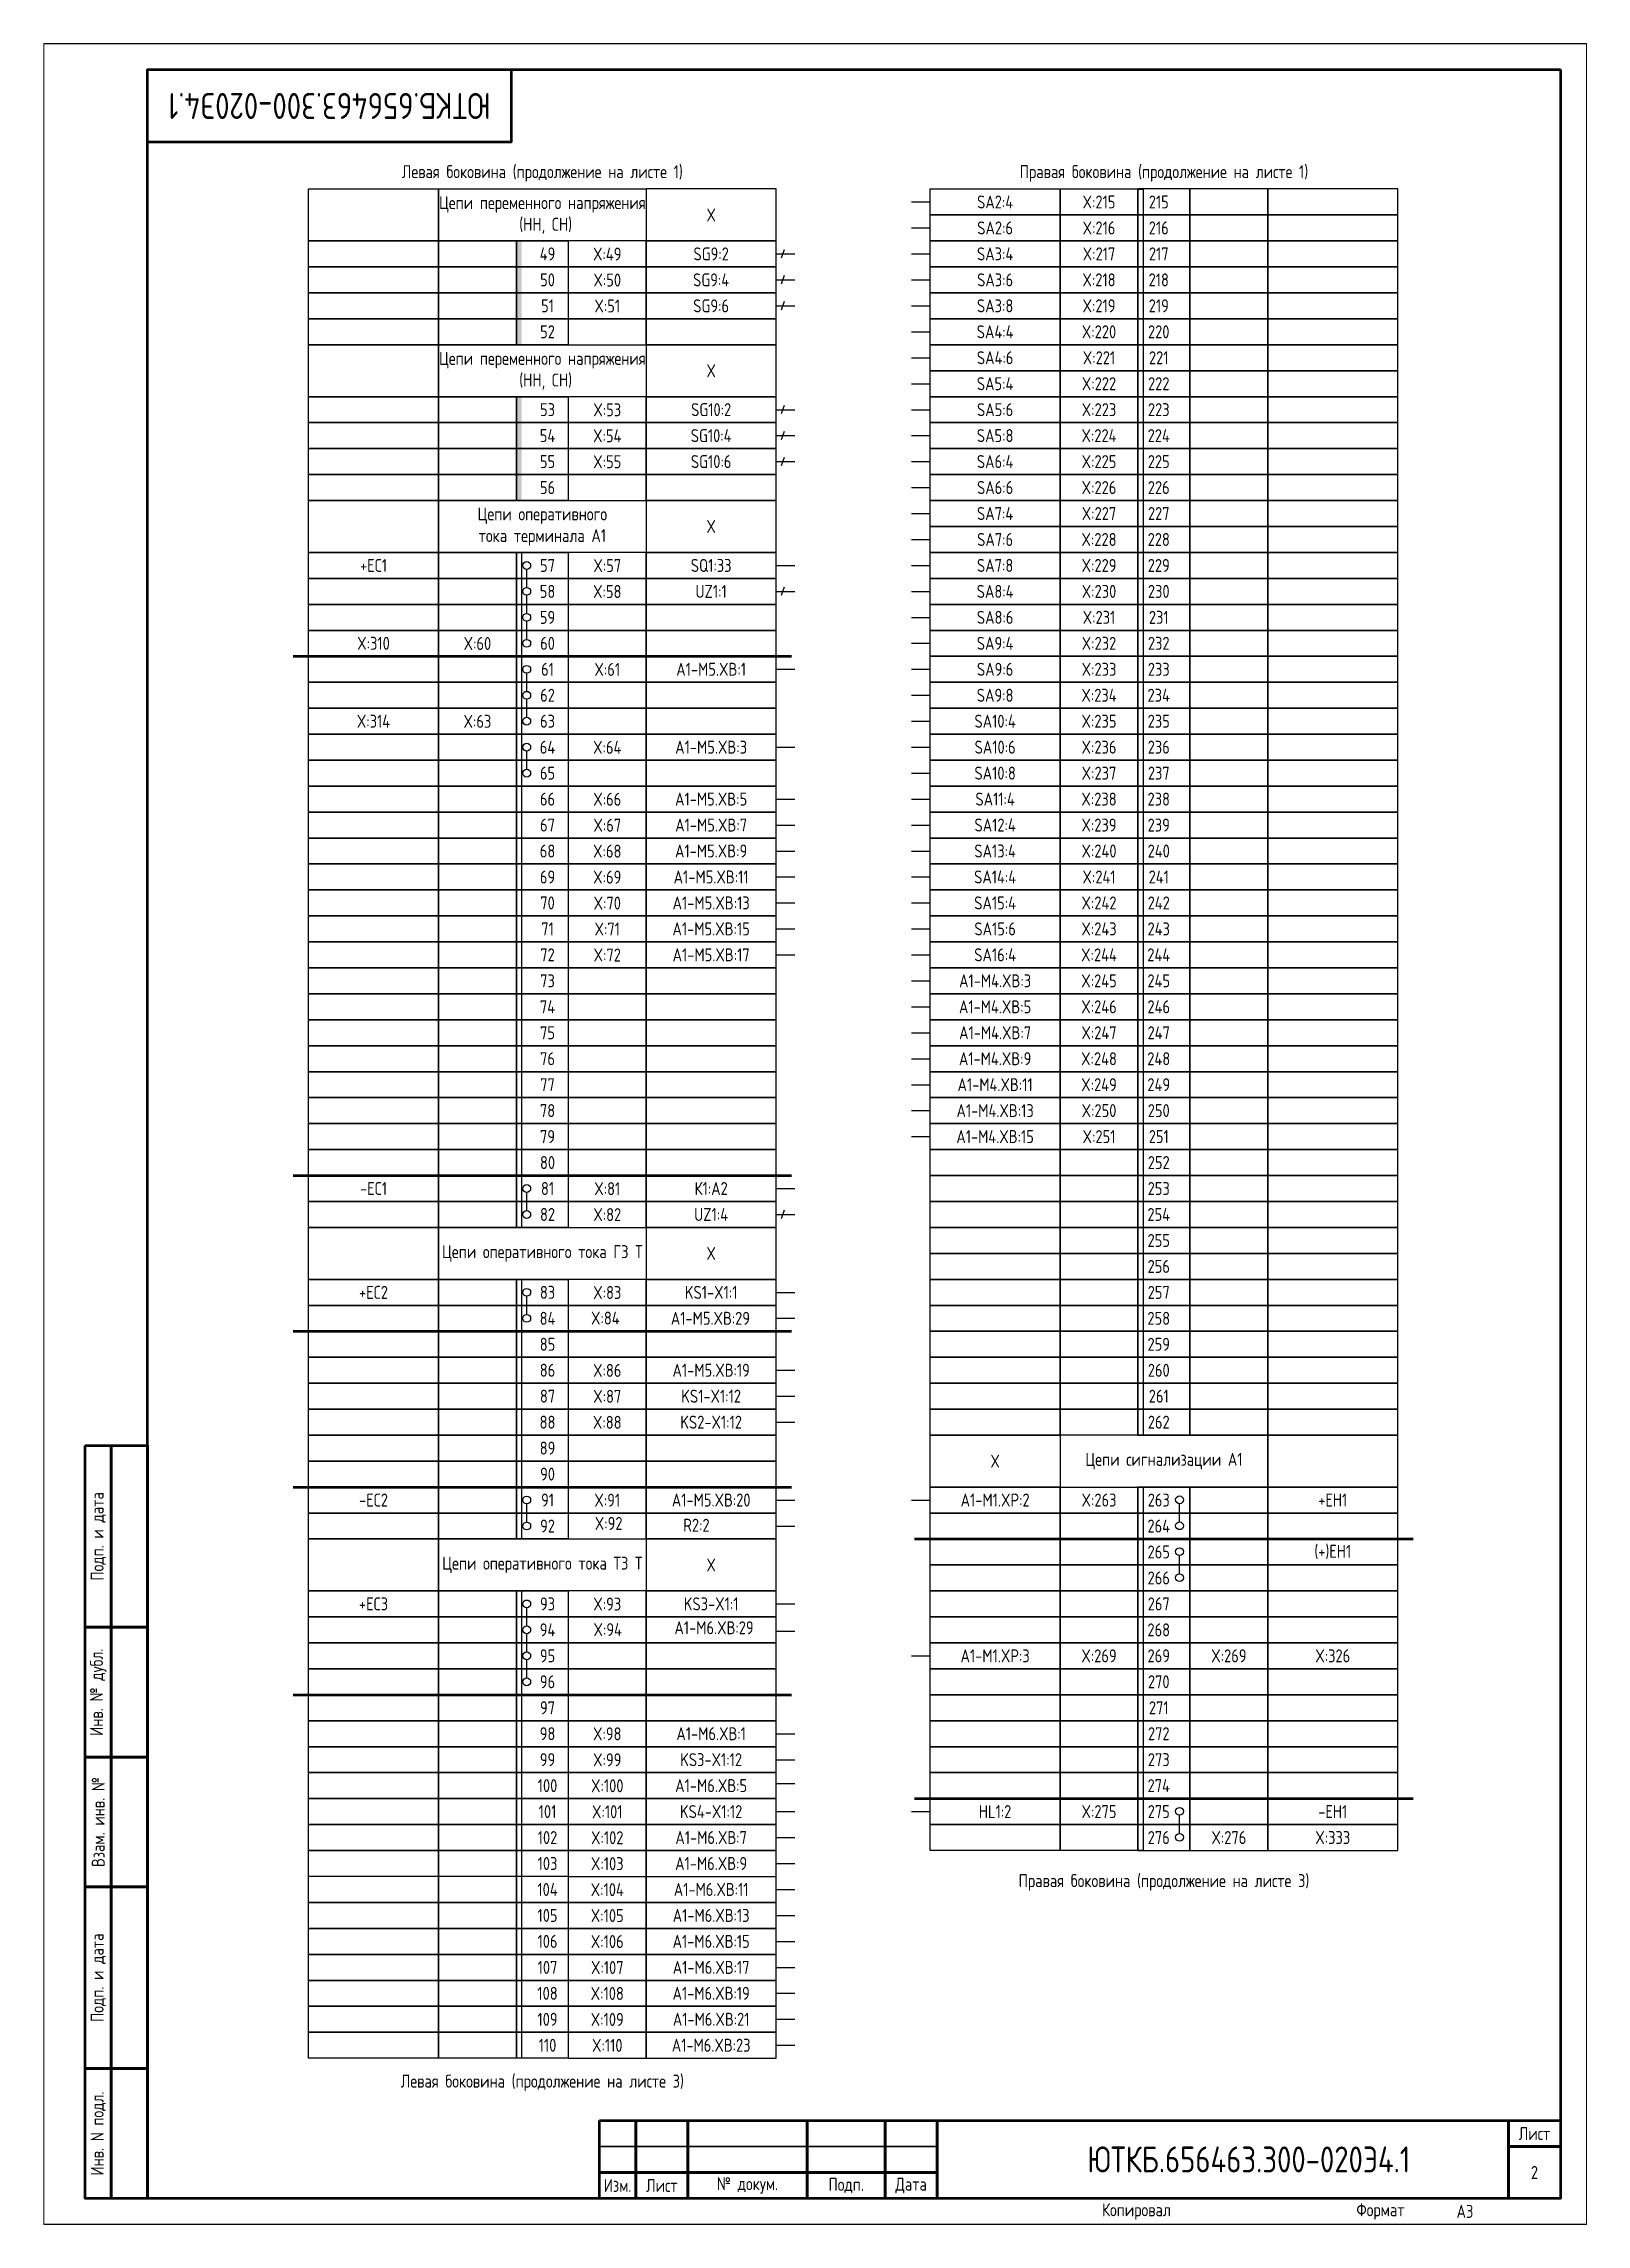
# Paper-space layout 'Э4.1_2' of a CAD drawing. Header units: millimetres, sheet in inches. Extents: x 306.7 to 323.4, y 96.7 to 120.3.
# The model-space entities are those that its viewports show. They can reach past a viewport. Long polylines and large blocks are cut down to what shows.
import ezdxf

# ---------------------------------------------------------------- set-up
doc = ezdxf.new("R2010")
doc.units = ezdxf.units.MM
doc.styles.add('Gost_type_A', font='GOST_0.TTF')

psp = doc.layouts.new('Э4.1_2')

msp = doc.modelspace()

# ---------------------------------------------------------------- texts
at = {"insert": (4972, 408), "char_height": 5, "width": 70, "attachment_point": 5, "rotation": 180, "style": 'Gost_type_A'}
msp.add_mtext('ЮТКБ.656463.300-020Э4.1', dxfattribs=at)
at = {"style": 'Gost_type_A'}
for s, insert, char_height, width, attachment_point in [('Левая боковина (продолжение на листе 1)', (5013, 395), 2.5, 90, 5), ('Правая боковина (продолжение на листе 1)', (5132.67, 395), 2.5, 90, 5), ('Цепи переменного напряжения  (НН, СН)', (5013, 387), 2.5, 40, 5), ('SA2:4', (5100.17, 389.5), 2.5, 25, 5), ('X', (5045.5, 387), 2.5, 25, 5), ('SA2:6', (5100.17, 384.5), 2.5, 25, 5), ('SG9:2', (5045.5, 379.5), 2.5, 25, 5), ('SA3:4', (5100.17, 379.5), 2.5, 25, 5), ('SG9:4', (5045.5, 374.5), 2.5, 25, 5), ('SA3:6', (5100.17, 374.5), 2.5, 25, 5), ('SG9:6', (5045.5, 369.5), 2.5, 25, 5), ('SA3:8', (5100.17, 369.5), 2.5, 25, 5), ('SA4:4', (5100.17, 364.5), 2.5, 25, 5), ('Цепи переменного напряжения  (НН, СН)', (5013, 357), 2.5, 40, 5), ('X', (5045.5, 357), 2.5, 25, 5), ('SA4:6', (5100.17, 359.5), 2.5, 25, 5), ('SA5:4', (5100.17, 354.5), 2.5, 25, 5), ('SG10:2', (5045.5, 349.5), 2.5, 25, 5), ('SA5:6', (5100.17, 349.5), 2.5, 25, 5), ('SG10:4', (5045.5, 344.5), 2.5, 25, 5), ('SA5:8', (5100.17, 344.5), 2.5, 25, 5), ('SG10:6', (5045.5, 339.5), 2.5, 25, 5), ('SA6:4', (5100.17, 339.5), 2.5, 25, 5), ('SA6:6', (5100.17, 334.5), 2.5, 25, 5), ('Цепи оперативного \\Pтока терминала А1', (5013, 327), 2.5, 40, 5), ('X', (5045.5, 327), 2.5, 25, 5), ('SA7:4', (5100.17, 329.5), 2.5, 25, 5), ('SA7:6', (5100.17, 324.5), 2.5, 25, 5), ('+ЕС1', (4980.5, 319.5), 2.5, 25, 5), ('SQ1:33', (5045.5, 319.5), 2.5, 25, 5), ('SA7:8', (5100.17, 319.5), 2.5, 25, 5), ('SA8:4', (5100.17, 314.5), 2.5, 25, 5), ('SA8:6', (5100.17, 309.5), 2.5, 25, 5), ('X:310', (4980.5, 304.5), 2.5, 25, 5), ('SA9:4', (5100.17, 304.5), 2.5, 25, 5), ('A1-М5.XB:1', (5045.5, 299.5), 2.5, 25, 5), ('SA9:6', (5100.17, 299.5), 2.5, 25, 5), ('SA9:8', (5100.17, 294.5), 2.5, 25, 5), ('X:314', (4980.5, 289.5), 2.5, 25, 5), ('SA10:4', (5100.17, 289.5), 2.5, 25, 5), ('A1-М5.XB:3', (5045.5, 284.5), 2.5, 25, 5), ('SA10:6', (5100.17, 284.5), 2.5, 25, 5), ('SA10:8', (5100.17, 279.5), 2.5, 25, 5), ('A1-М5.XB:5', (5045.5, 274.5), 2.5, 25, 5), ('SA11:4', (5100.17, 274.5), 2.5, 25, 5), ('A1-М5.XB:7', (5045.5, 269.5), 2.5, 25, 5), ('SA12:4', (5100.17, 269.5), 2.5, 25, 5), ('A1-М5.XB:9', (5045.5, 264.5), 2.5, 25, 5), ('SA13:4', (5100.17, 264.5), 2.5, 25, 5), ('A1-М5.XB:11', (5045.5, 259.5), 2.5, 25, 5), ('SA14:4', (5100.17, 259.5), 2.5, 25, 5), ('A1-М5.XB:13', (5045.5, 254.5), 2.5, 25, 5), ('SA15:4', (5100.17, 254.5), 2.5, 25, 5), ('A1-М5.XB:15', (5045.5, 249.5), 2.5, 25, 5), ('SA15:6', (5100.17, 249.5), 2.5, 25, 5), ('A1-М5.XB:17', (5045.5, 244.5), 2.5, 25, 5), ('SA16:4', (5100.17, 244.5), 2.5, 25, 5), ('A1-M4.XB:3', (5100.17, 239.5), 2.5, 25, 5), ('A1-M4.XB:5', (5100.17, 234.5), 2.5, 25, 5), ('A1-M4.XB:7', (5100.17, 229.5), 2.5, 25, 5), ('A1-M4.XB:9', (5100.17, 224.5), 2.5, 25, 5), ('A1-M4.XB:11', (5100.17, 219.5), 2.5, 25, 5), ('A1-M4.XB:13', (5100.17, 214.5), 2.5, 25, 5), ('A1-M4.XB:15', (5100.17, 209.5), 2.5, 25, 5), ('-ЕС1', (4980.5, 199.5), 2.5, 25, 5), ('К1:А2', (5045.5, 199.5), 2.5, 25, 5), ('Цепи оперативного тока ГЗ Т', (5013, 187), 2.5, 40, 5), ('X', (5045.5, 187), 2.5, 25, 5), ('+ЕС2', (4980.5, 179.5), 2.5, 25, 5), ('KS1-X1:1', (5045.5, 179.5), 2.5, 25, 5), ('A1-М5.XВ:29', (5045.36, 174.5), 2.5, 24.7262, 5), ('A1-М5.XВ:19', (5045.5, 164.5), 2.5, 25, 5), ('KS1-X1:12', (5045.5, 159.5), 2.5, 25, 5), ('KS2-X1:12', (5045.5, 154.5), 2.5, 25, 5), ('X', (5100.17, 147), 2.5, 25, 5), ('Цепи сигнализации А1', (5132.67, 147), 2.5, 40, 5), ('-ЕС2', (4980.5, 139.5), 2.5, 25, 5), ('A1-М5.XВ:20', (5045.5, 139.5), 2.5, 25, 5), ('A1-М1.XР:2', (5100.17, 139.5), 2.5, 25, 5), ('\\pxqc;+EH1', (5165.17, 139.5), 2.5, 25, 5), ('R2:2', (5042.67, 134.65), 2.5, 25, 5), ('\\pxqc;(+)EH1', (5165.17, 129.5), 2.5, 25, 5), ('Цепи оперативного тока ТЗ Т', (5013, 127), 2.5, 40, 5), ('X', (5045.5, 127), 2.5, 25, 5), ('+ЕС3', (4980.5, 119.5), 2.5, 25, 5), ('KS3-X1:1', (5045.5, 119.5), 2.5, 25, 5), ('A1-М6.XВ:29', (5046.05, 114.91), 2.5, 25, 5), ('A1-М1.XР:3', (5100.17, 109.5), 2.5, 25, 5), ('X:326', (5165.17, 109.5), 2.5, 25, 5), ('A1-М6.XВ:1', (5045.5, 94.5), 2.5, 25, 5), ('KS3-X1:12', (5045.5, 89.5), 2.5, 25, 5), ('KS4-X1:12', (5045.5, 79.5), 2.5, 25, 5), ('HL1:2', (5100.17, 79.5), 2.5, 25, 5), ('\\pxqc;-EH1', (5165.17, 79.5), 2.5, 25, 5), ('A1-M6.XВ:7', (5045.5, 74.5), 2.5, 25, 5), ('X:333', (5165.17, 74.5), 2.5, 25, 5), ('A1-M6.XВ:9', (5045.5, 69.5), 2.5, 25, 5), ('\\pxt31;Правая боковина (продолжение на листе 3)', (5132.67, 65.86), 2.5, 90, 5), ('A1-M6.XВ:11', (5045.5, 64.5), 2.5, 25, 5), ('A1-M6.XВ:13', (5045.5, 59.5), 2.5, 25, 5), ('A1-M6.XВ:15', (5045.5, 54.5), 2.5, 25, 5), ('A1-M6.XВ:17', (5045.5, 49.5), 2.5, 25, 5), ('A1-M6.XВ:19', (5045.5, 44.5), 2.5, 25, 5), ('A1-M6.XВ:21', (5045.5, 39.5), 2.5, 25, 5), ('A1-M6.XВ:23', (5045.5, 34.5), 2.5, 25, 5), ('Левая боковина (продолжение на листе 3)', (5013, 27.25), 2.5, 90, 5), ('ЮТКБ.656463.300-020Э4.1', (5149, 12.5), 5, 120, 5), ('2', (5204, 10), 2.5, 10, 5), ('A3', (5189, 2.5), 2.5, 20, 4), ('A3', (5189, 2.5), 2.5, 20, 4)]:
    msp.add_mtext(s, dxfattribs=dict(at, insert=insert, char_height=char_height, width=width, attachment_point=attachment_point))
at = {"ltscale": 10, "char_height": 2.5, "attachment_point": 5, "style": 'Gost_type_A'}
for s, insert, width in [('X:215', (5120.17, 389.5), 15), ('215', (5131.67, 389.5), 8), ('X:216', (5120.17, 384.5), 15), ('216', (5131.67, 384.5), 8), ('49', (5014, 379.5), 8), ('X:49', (5025.5, 379.47), 15), ('X:217', (5120.17, 379.5), 15), ('217', (5131.67, 379.5), 8), ('50', (5014, 374.5), 8), ('X:50', (5025.5, 374.47), 15), ('X:218', (5120.17, 374.5), 15), ('218', (5131.67, 374.5), 8), ('51', (5014, 369.5), 8), ('X:51', (5025.5, 369.47), 15), ('X:219', (5120.17, 369.5), 15), ('219', (5131.67, 369.5), 8), ('52', (5014, 364.5), 8), ('X:220', (5120.17, 364.5), 15), ('220', (5131.67, 364.5), 8), ('X:221', (5120.17, 359.5), 15), ('221', (5131.67, 359.5), 8), ('X:222', (5120.17, 354.5), 15), ('222', (5131.67, 354.5), 8), ('53', (5014, 349.5), 8), ('X:53', (5025.5, 349.47), 15), ('X:223', (5120.17, 349.5), 15), ('223', (5131.67, 349.5), 8), ('54', (5014, 344.5), 8), ('X:54', (5025.5, 344.47), 15), ('X:224', (5120.17, 344.5), 15), ('224', (5131.67, 344.5), 8), ('55', (5014, 339.5), 8), ('X:55', (5025.5, 339.47), 15), ('X:225', (5120.17, 339.5), 15), ('225', (5131.67, 339.5), 8), ('56', (5014, 334.5), 8), ('X:226', (5120.17, 334.5), 15), ('226', (5131.67, 334.5), 8), ('X:227', (5120.17, 329.5), 15), ('227', (5131.67, 329.5), 8), ('X:228', (5120.17, 324.5), 15), ('228', (5131.67, 324.5), 8), ('57', (5014, 319.5), 8), ('X:57', (5025.5, 319.47), 15), ('X:229', (5120.17, 319.5), 15), ('229', (5131.67, 319.5), 8), ('58', (5014, 314.5), 8), ('X:58', (5025.5, 314.47), 15), ('X:230', (5120.17, 314.5), 15), ('230', (5131.67, 314.5), 8), ('59', (5014, 309.5), 8), ('X:231', (5120.17, 309.5), 15), ('231', (5131.67, 309.5), 8), ('X:60', (5000.5, 304.47), 15), ('60', (5014, 304.5), 8), ('X:232', (5120.17, 304.5), 15), ('232', (5131.67, 304.5), 8), ('61', (5014, 299.5), 8), ('X:61', (5025.5, 299.47), 15), ('X:233', (5120.17, 299.5), 15), ('233', (5131.67, 299.5), 8), ('62', (5014, 294.5), 8), ('X:234', (5120.17, 294.5), 15), ('234', (5131.67, 294.5), 8), ('X:63', (5000.5, 289.47), 15), ('63', (5014, 289.5), 8), ('X:235', (5120.17, 289.5), 15), ('235', (5131.67, 289.5), 8), ('64', (5014, 284.5), 8), ('X:64', (5025.5, 284.47), 15), ('X:236', (5120.17, 284.5), 15), ('236', (5131.67, 284.5), 8), ('65', (5014, 279.5), 8), ('X:237', (5120.17, 279.5), 15), ('237', (5131.67, 279.5), 8), ('66', (5014, 274.5), 8), ('X:66', (5025.5, 274.47), 15), ('X:238', (5120.17, 274.5), 15), ('238', (5131.67, 274.5), 8), ('67', (5014, 269.5), 8), ('X:67', (5025.5, 269.47), 15), ('X:239', (5120.17, 269.5), 15), ('239', (5131.67, 269.5), 8), ('68', (5014, 264.5), 8), ('X:68', (5025.5, 264.47), 15), ('X:240', (5120.17, 264.5), 15), ('240', (5131.67, 264.5), 8), ('69', (5014, 259.5), 8), ('X:69', (5025.5, 259.47), 15), ('X:241', (5120.17, 259.5), 15), ('241', (5131.67, 259.5), 8), ('70', (5014, 254.5), 8), ('X:70', (5025.5, 254.47), 15), ('X:242', (5120.17, 254.5), 15), ('242', (5131.67, 254.5), 8), ('71', (5014, 249.5), 8), ('X:71', (5025.5, 249.47), 15), ('X:243', (5120.17, 249.5), 15), ('243', (5131.67, 249.5), 8), ('72', (5014, 244.5), 8), ('X:72', (5025.5, 244.47), 15), ('X:244', (5120.17, 244.5), 15), ('244', (5131.67, 244.5), 8), ('73', (5014, 239.5), 8), ('X:245', (5120.17, 239.5), 15), ('245', (5131.67, 239.5), 8), ('74', (5014, 234.5), 8), ('X:246', (5120.17, 234.5), 15), ('246', (5131.67, 234.5), 8), ('75', (5014, 229.5), 8), ('X:247', (5120.17, 229.5), 15), ('247', (5131.67, 229.5), 8), ('76', (5014, 224.5), 8), ('X:248', (5120.17, 224.5), 15), ('248', (5131.67, 224.5), 8), ('77', (5014, 219.5), 8), ('X:249', (5120.17, 219.5), 15), ('249', (5131.67, 219.5), 8), ('78', (5014, 214.5), 8), ('X:250', (5120.17, 214.5), 15), ('250', (5131.67, 214.5), 8), ('79', (5014, 209.5), 8), ('X:251', (5120.17, 209.5), 15), ('251', (5131.67, 209.5), 8), ('80', (5014, 204.5), 8), ('252', (5131.67, 204.5), 8), ('81', (5014, 199.5), 8), ('X:81', (5025.5, 199.47), 15), ('253', (5131.67, 199.5), 8), ('82', (5014, 194.5), 8), ('X:82', (5025.5, 194.47), 15), ('254', (5131.67, 194.5), 8), ('255', (5131.67, 189.5), 8), ('256', (5131.67, 184.5), 8), ('83', (5014, 179.5), 8), ('X:83', (5025.5, 179.47), 15), ('257', (5131.67, 179.5), 8), ('84', (5014, 174.5), 8), ('X:84', (5025.13, 174.55), 15), ('258', (5131.67, 174.5), 8), ('85', (5014, 169.5), 8), ('259', (5131.67, 169.5), 8), ('86', (5014, 164.5), 8), ('X:86', (5025.5, 164.47), 15), ('260', (5131.67, 164.5), 8), ('87', (5014, 159.5), 8), ('X:87', (5025.5, 159.47), 15), ('261', (5131.67, 159.5), 8), ('88', (5014, 154.5), 8), ('X:88', (5025.5, 154.47), 15), ('262', (5131.67, 154.5), 8), ('89', (5014, 149.5), 8), ('90', (5014, 144.5), 8), ('91', (5014, 139.5), 8), ('X:91', (5025.5, 139.47), 15), ('X:263', (5120.17, 139.5), 15), ('263', (5131.67, 139.5), 8), ('92', (5014, 134.5), 8), ('X:92', (5025.77, 135), 15), ('264', (5131.67, 134.5), 8), ('265', (5131.67, 129.5), 8), ('266', (5131.67, 124.5), 8), ('93', (5014, 119.5), 8), ('X:93', (5025.5, 119.47), 15), ('267', (5131.67, 119.5), 8), ('94', (5014, 114.5), 8), ('X:94', (5025.59, 114.55), 14.0873), ('268', (5131.67, 114.5), 8), ('95', (5014, 109.5), 8), ('X:269', (5120.17, 109.5), 15), ('269', (5131.67, 109.5), 8), ('X:269', (5145.17, 109.5), 15), ('96', (5014, 104.5), 8), ('270', (5131.67, 104.5), 8), ('97', (5014, 99.5), 8), ('271', (5131.67, 99.5), 8), ('98', (5014, 94.5), 8), ('X:98', (5025.5, 94.47), 15), ('272', (5131.67, 94.5), 8), ('99', (5014, 89.5), 8), ('X:99', (5025.5, 89.47), 15), ('273', (5131.67, 89.5), 8), ('100', (5014, 84.5), 8), ('X:100', (5025.5, 84.47), 15), ('274', (5131.67, 84.5), 8), ('101', (5014, 79.5), 8), ('X:101', (5025.5, 79.47), 15), ('X:275', (5120.17, 79.5), 15), ('275', (5131.67, 79.5), 8), ('102', (5014, 74.5), 8), ('X:102', (5025.5, 74.47), 15), ('276', (5131.67, 74.5), 8), ('X:276', (5145.17, 74.5), 15), ('103', (5014, 69.5), 8), ('X:103', (5025.5, 69.47), 15), ('104', (5014, 64.5), 8), ('X:104', (5025.5, 64.47), 15), ('105', (5014, 59.5), 8), ('X:105', (5025.5, 59.47), 15), ('106', (5014, 54.5), 8), ('X:106', (5025.5, 54.47), 15), ('107', (5014, 49.5), 8), ('X:107', (5025.5, 49.47), 15), ('108', (5014, 44.5), 8), ('X:108', (5025.5, 44.47), 15), ('109', (5014, 39.5), 8), ('X:109', (5025.5, 39.47), 15), ('110', (5014, 34.5), 8), ('X:110', (5025.5, 34.47), 15)]:
    msp.add_mtext(s, dxfattribs=dict(at, insert=insert, width=width))
at = {"color": 0, "char_height": 2.5, "width": 25, "attachment_point": 5, "style": 'Gost_type_A'}
for s, insert in [('UZ1:1', (5045.5, 314.5)), ('UZ1:4', (5045.5, 194.5))]:
    msp.add_mtext(s, dxfattribs=dict(at, insert=insert))
at = {"color": 2, "insert": (5045.5, 84.5), "char_height": 2.5, "width": 25, "attachment_point": 5, "style": 'Gost_type_A'}
msp.add_mtext('{\\C256;A1-М6.XВ:5}', dxfattribs=at)

# ---------------------------------------------------------------- blocks, each defined once
blk = doc.blocks.new('Штамп левый нижний')
at = {"lineweight": 50}
for points in [[(-12, 145), (-7, 145), (-7, 110), (-12, 110)], [(-7, 145), (0, 145), (0, 110), (-7, 110)], [(-12, 110), (-7, 110), (-7, 85), (-12, 85)], [(-7, 110), (0, 110), (0, 85), (-7, 85)], [(-12, 85), (-7, 85), (-7, 60), (-12, 60)], [(-7, 85), (0, 85), (0, 60), (-7, 60)], [(-12, 60), (-7, 60), (-7, 25), (-12, 25)], [(-7, 60), (0, 60), (0, 25), (-7, 25)], [(-12, 25), (-7, 25), (-7, 0), (-12, 0)], [(-7, 25), (0, 25), (0, 0), (-7, 0)]]:
    blk.add_lwpolyline(points, close=True, dxfattribs=at)
at = {"char_height": 2.5, "attachment_point": 5, "rotation": 90, "style": 'Gost_type_A'}
for s, insert, width in [('Подп. и дата', (-9.5, 127.5), 35), ('Инв. № дубл.', (-9.5, 97.5), 25), ('Взам. инв. №', (-9.5, 72.5), 25), ('Подп. и дата', (-9.5, 42.5), 35), ('Инв. N подл.', (-9.5, 12.5), 25)]:
    blk.add_mtext(s, dxfattribs=dict(at, insert=insert, width=width))
blk = doc.blocks.new('Штамп угловой верхний')
at = {"lineweight": 50}
blk.add_lwpolyline([(0, 0), (70, 0), (70, -14), (0, -14)], close=True, dxfattribs=at)
blk = doc.blocks.new('Штамп малый нижний')
at = {"lineweight": 50}
for points in [[(-185, 15), (-178, 15), (-178, 5), (-185, 5)], [(-178, 15), (-168, 15), (-168, 5), (-178, 5)], [(-168, 15), (-145, 15), (-145, 5), (-168, 5)], [(-145, 15), (-130, 15), (-130, 5), (-145, 5)], [(-130, 15), (-120, 15), (-120, 5), (-130, 5)], [(-120, 15), (-10, 15), (-10, 0), (-120, 0)], [(-10, 15), (0, 15), (0, 10), (-10, 10)], [(-10, 10), (0, 10), (0, 0), (-10, 0)], [(-185, 5), (-178, 5), (-178, 0), (-185, 0)], [(-178, 5), (-168, 5), (-168, 0), (-178, 0)], [(-168, 5), (-145, 5), (-145, 0), (-168, 0)], [(-145, 5), (-130, 5), (-130, 0), (-145, 0)], [(-130, 5), (-120, 5), (-120, 0), (-130, 0)]]:
    blk.add_lwpolyline(points, close=True, dxfattribs=at)
for points in [[(-185, 15), (-178, 15), (-178, 10), (-185, 10)], [(-178, 15), (-168, 15), (-168, 10), (-178, 10)], [(-168, 15), (-145, 15), (-145, 10), (-168, 10)], [(-145, 15), (-130, 15), (-130, 10), (-145, 10)], [(-130, 15), (-120, 15), (-120, 10), (-130, 10)], [(-185, 10), (-178, 10), (-178, 5), (-185, 5)], [(-178, 10), (-168, 10), (-168, 5), (-178, 5)], [(-168, 10), (-145, 10), (-145, 5), (-168, 5)], [(-145, 10), (-130, 10), (-130, 5), (-145, 5)], [(-130, 10), (-120, 10), (-120, 5), (-130, 5)]]:
    blk.add_lwpolyline(points, close=True)
at = {"char_height": 2.5, "style": 'Gost_type_A'}
for s, insert, width, attachment_point in [('Лист', (-5, 12.5), 10, 5), ('Изм.', (-181.5, 2.5), 7, 5), ('Лист', (-173, 2.5), 10, 5), ('№ докум.', (-156.5, 2.5), 23, 5), ('Подп.', (-137.5, 2.5), 15, 5), ('Дата', (-125, 2.5), 10, 5), ('Копировал', (-75, -2.53), 13.1202, 6), ('Формат', (-30, -2.53), 13.1202, 6)]:
    blk.add_mtext(s, dxfattribs=dict(at, insert=insert, width=width, attachment_point=attachment_point))

# ---------------------------------------------------------------- hatches: boundary and pattern name
h = msp.add_hatch(color=7)
h.dxf.hatch_style = 1
h.paths.add_polyline_path([(5009, 382), (5008, 382), (5008, 362), (5009, 362)])
h = msp.add_hatch(color=7)
h.dxf.hatch_style = 1
h.paths.add_polyline_path([(5009, 352), (5008, 352), (5008, 332), (5009, 332)])

# ---------------------------------------------------------------- linework, layer by layer
for p, q in [((5084.04, 389.5), (5087.67, 389.5)), ((5084.04, 384.5), (5087.67, 384.5)), ((5058, 379.5), (5061.62, 379.5)), ((5059.54, 380.31), (5058.96, 378.69)), ((5084.04, 379.5), (5087.67, 379.5)), ((5058, 374.5), (5061.62, 374.5)), ((5059.54, 375.31), (5058.96, 373.69)), ((5084.04, 374.5), (5087.67, 374.5)), ((5059.54, 370.31), (5058.96, 368.69)), ((5058, 369.5), (5061.62, 369.5)), ((5084.04, 369.5), (5087.67, 369.5)), ((5084.04, 364.5), (5087.67, 364.5)), ((5084.04, 359.5), (5087.67, 359.5)), ((5084.04, 354.5), (5087.67, 354.5)), ((5058, 349.5), (5061.62, 349.5)), ((5059.54, 350.31), (5058.96, 348.69)), ((5084.04, 349.5), (5087.67, 349.5)), ((5058, 344.5), (5061.62, 344.5)), ((5059.54, 345.31), (5058.96, 343.69)), ((5084.04, 344.5), (5087.67, 344.5)), ((5059.54, 340.31), (5058.96, 338.69)), ((5058, 339.5), (5061.62, 339.5)), ((5084.04, 339.5), (5087.67, 339.5)), ((5084.04, 334.5), (5087.67, 334.5)), ((5084.04, 329.5), (5087.67, 329.5)), ((5084.04, 324.5), (5087.67, 324.5)), ((5058, 319.5), (5061.62, 319.5)), ((5084.04, 319.5), (5087.67, 319.5)), ((5059.54, 315.31), (5058.96, 313.69)), ((5058, 314.5), (5061.62, 314.5)), ((5084.04, 314.5), (5087.67, 314.5)), ((5084.04, 309.5), (5087.67, 309.5)), ((5084.04, 304.5), (5087.67, 304.5)), ((5058, 299.5), (5061.62, 299.5)), ((5084.04, 299.5), (5087.67, 299.5)), ((5084.04, 294.5), (5087.67, 294.5)), ((5084.04, 289.5), (5087.67, 289.5)), ((5058, 284.5), (5061.62, 284.5)), ((5084.04, 284.5), (5087.67, 284.5)), ((5084.04, 279.5), (5087.67, 279.5)), ((5058, 274.5), (5061.62, 274.5)), ((5084.04, 274.5), (5087.67, 274.5)), ((5058, 269.5), (5061.62, 269.5)), ((5084.04, 269.5), (5087.67, 269.5)), ((5058, 264.5), (5061.62, 264.5)), ((5084.04, 264.5), (5087.67, 264.5)), ((5058, 259.5), (5061.62, 259.5)), ((5084.04, 259.5), (5087.67, 259.5)), ((5058, 254.5), (5061.62, 254.5)), ((5084.04, 254.5), (5087.67, 254.5)), ((5058, 249.5), (5061.62, 249.5)), ((5084.04, 249.5), (5087.67, 249.5)), ((5058, 244.5), (5061.62, 244.5)), ((5084.04, 244.5), (5087.67, 244.5)), ((5084.04, 239.5), (5087.67, 239.5)), ((5084.04, 234.5), (5087.67, 234.5)), ((5084.04, 229.5), (5087.67, 229.5)), ((5084.04, 224.5), (5087.67, 224.5)), ((5084.04, 219.5), (5087.67, 219.5)), ((5084.04, 214.5), (5087.67, 214.5)), ((5084.04, 209.5), (5087.67, 209.5)), ((5058, 199.5), (5061.62, 199.5)), ((5058, 194.5), (5061.62, 194.5)), ((5059.54, 195.31), (5058.96, 193.69)), ((5058, 179.5), (5061.62, 179.5)), ((5058, 174.5), (5061.62, 174.5)), ((5058, 164.5), (5061.62, 164.5)), ((5058, 159.5), (5061.62, 159.5)), ((5058, 154.5), (5061.62, 154.5)), ((5058, 139.5), (5061.62, 139.5)), ((5084.04, 139.5), (5087.67, 139.5)), ((5058, 134.5), (5061.62, 134.5)), ((5058, 119.5), (5061.62, 119.5)), ((5058, 114.27), (5061.62, 114.27)), ((5084.04, 109.5), (5087.67, 109.5)), ((5058, 94.5), (5061.62, 94.5)), ((5058, 89.5), (5061.62, 89.5)), ((5058, 84.92), (5061.62, 84.92)), ((5058, 79.5), (5061.62, 79.5)), ((5084.04, 79.5), (5087.67, 79.5)), ((5058, 74.5), (5061.62, 74.5)), ((5058, 69.5), (5061.62, 69.5)), ((5058, 64.5), (5061.62, 64.5)), ((5058, 59.5), (5061.62, 59.5)), ((5058, 54.5), (5061.62, 54.5)), ((5058, 49.5), (5061.62, 49.5)), ((5058, 44.5), (5061.62, 44.5)), ((5058, 39.5), (5061.62, 39.5)), ((5058, 34.5), (5061.62, 34.5))]:
    msp.add_line(p, q)
at = {"lineweight": -2}
for p, q in [((5010, 315.25), (5010, 318.75)), ((5010, 310.25), (5010, 313.75)), ((5010, 305.25), (5010, 308.75)), ((5010, 295.25), (5010, 298.75)), ((5010, 290.25), (5010, 293.75)), ((5010, 280.25), (5010, 283.75)), ((5135.67, 135.25), (5135.67, 138.75)), ((5135.67, 125.25), (5135.67, 128.75)), ((5135.67, 75.25), (5135.67, 78.75))]:
    msp.add_line(p, q, dxfattribs=at)
at = {"lineweight": 50}
for p, q in [((4965, 302), (5061, 302)), ((4965, 202), (5061, 202)), ((4965, 172), (5061, 172)), ((4965, 142), (5061, 142)), ((5084.67, 132), (5180.67, 132)), ((4965, 102), (5061, 102)), ((5084.67, 82), (5180.67, 82))]:
    msp.add_line(p, q, dxfattribs=at)
at = {"color": 7, "lineweight": -2}
for p, q in [((5010, 195.25), (5010, 198.75)), ((5010, 175.25), (5010, 178.75)), ((5010, 135.25), (5010, 138.75)), ((5010, 115.25), (5010, 118.75)), ((5010, 110.25), (5010, 113.75)), ((5010, 105.25), (5010, 108.75))]:
    msp.add_line(p, q, dxfattribs=at)
for points in [[(4917, 420), (4917, 0), (4620, 0), (4620, 420)], [(5214, 420), (5214, 0), (4917, 0), (4917, 420)], [(5511, 420), (5511, 0), (5214, 0), (5214, 420)], [(4968, 392), (4993, 392), (4993, 382), (4968, 382)], [(4993, 392), (5033, 392), (5033, 382), (4993, 382)], [(5058, 392), (5033, 392), (5033, 382), (5058, 382)], [(5087.67, 392), (5112.67, 392), (5112.67, 387), (5087.67, 387)], [(5087.67, 392), (5112.67, 392), (5112.67, 387), (5087.67, 387)], [(5112.67, 392), (5127.67, 392), (5127.67, 387), (5112.67, 387)], [(5112.67, 392), (5127.67, 392), (5127.67, 387), (5112.67, 387)], [(5137.67, 392), (5127.67, 392), (5127.67, 387), (5137.67, 387)], [(5137.67, 392), (5127.67, 392), (5127.67, 387), (5137.67, 387)], [(5127.67, 391.99), (5128.67, 391.99), (5128.67, 162), (5127.67, 162)], [(5152.67, 392), (5137.67, 392), (5137.67, 387), (5152.67, 387)], [(5152.67, 392), (5137.67, 392), (5137.67, 387), (5152.67, 387)], [(5177.67, 392), (5152.67, 392), (5152.67, 387), (5177.67, 387)], [(5177.67, 392), (5152.67, 392), (5152.67, 387), (5177.67, 387)], [(5087.67, 387), (5112.67, 387), (5112.67, 382), (5087.67, 382)], [(5087.67, 387), (5112.67, 387), (5112.67, 382), (5087.67, 382)], [(5112.67, 387), (5127.67, 387), (5127.67, 382), (5112.67, 382)], [(5112.67, 387), (5127.67, 387), (5127.67, 382), (5112.67, 382)], [(5137.67, 387), (5127.67, 387), (5127.67, 382), (5137.67, 382)], [(5137.67, 387), (5127.67, 387), (5127.67, 382), (5137.67, 382)], [(5152.67, 387), (5137.67, 387), (5137.67, 382), (5152.67, 382)], [(5152.67, 387), (5137.67, 387), (5137.67, 382), (5152.67, 382)], [(5177.67, 387), (5152.67, 387), (5152.67, 382), (5177.67, 382)], [(5177.67, 387), (5152.67, 387), (5152.67, 382), (5177.67, 382)], [(4968, 382), (4993, 382), (4993, 377), (4968, 377)], [(4993, 382), (5008, 382), (5008, 377), (4993, 377)], [(5008, 382), (5018, 382), (5018, 377), (5008, 377)], [(5033, 382), (5018, 382), (5018, 377), (5033, 377)], [(5058, 382), (5033, 382), (5033, 377), (5058, 377)], [(5087.67, 382), (5112.67, 382), (5112.67, 377), (5087.67, 377)], [(5087.67, 382), (5112.67, 382), (5112.67, 377), (5087.67, 377)], [(5112.67, 382), (5127.67, 382), (5127.67, 377), (5112.67, 377)], [(5112.67, 382), (5127.67, 382), (5127.67, 377), (5112.67, 377)], [(5137.67, 382), (5127.67, 382), (5127.67, 377), (5137.67, 377)], [(5137.67, 382), (5127.67, 382), (5127.67, 377), (5137.67, 377)], [(5152.67, 382), (5137.67, 382), (5137.67, 377), (5152.67, 377)], [(5152.67, 382), (5137.67, 382), (5137.67, 377), (5152.67, 377)], [(5177.67, 382), (5152.67, 382), (5152.67, 377), (5177.67, 377)], [(5177.67, 382), (5152.67, 382), (5152.67, 377), (5177.67, 377)], [(4968, 377), (4993, 377), (4993, 372), (4968, 372)], [(4993, 377), (5008, 377), (5008, 372), (4993, 372)], [(5008, 377), (5018, 377), (5018, 372), (5008, 372)], [(5033, 377), (5018, 377), (5018, 372), (5033, 372)], [(5058, 377), (5033, 377), (5033, 372), (5058, 372)], [(5087.67, 377), (5112.67, 377), (5112.67, 372), (5087.67, 372)], [(5112.67, 377), (5127.67, 377), (5127.67, 372), (5112.67, 372)], [(5137.67, 377), (5127.67, 377), (5127.67, 372), (5137.67, 372)], [(5152.67, 377), (5137.67, 377), (5137.67, 372), (5152.67, 372)], [(5177.67, 377), (5152.67, 377), (5152.67, 372), (5177.67, 372)], [(4968, 372), (4993, 372), (4993, 367), (4968, 367)], [(4993, 372), (5008, 372), (5008, 367), (4993, 367)], [(5008, 372), (5018, 372), (5018, 367), (5008, 367)], [(5033, 372), (5018, 372), (5018, 367), (5033, 367)], [(5058, 372), (5033, 372), (5033, 367), (5058, 367)], [(5087.67, 372), (5112.67, 372), (5112.67, 367), (5087.67, 367)], [(5112.67, 372), (5127.67, 372), (5127.67, 367), (5112.67, 367)], [(5137.67, 372), (5127.67, 372), (5127.67, 367), (5137.67, 367)], [(5152.67, 372), (5137.67, 372), (5137.67, 367), (5152.67, 367)], [(5177.67, 372), (5152.67, 372), (5152.67, 367), (5177.67, 367)], [(4968, 367), (4993, 367), (4993, 362), (4968, 362)], [(4993, 367), (5008, 367), (5008, 362), (4993, 362)], [(5008, 367), (5018, 367), (5018, 362), (5008, 362)], [(5033, 367), (5018, 367), (5018, 362), (5033, 362)], [(5058, 367), (5033, 367), (5033, 362), (5058, 362)], [(5087.67, 367), (5112.67, 367), (5112.67, 362), (5087.67, 362)], [(5112.67, 367), (5127.67, 367), (5127.67, 362), (5112.67, 362)], [(5137.67, 367), (5127.67, 367), (5127.67, 362), (5137.67, 362)], [(5152.67, 367), (5137.67, 367), (5137.67, 362), (5152.67, 362)], [(5177.67, 367), (5152.67, 367), (5152.67, 362), (5177.67, 362)], [(4968, 362), (4993, 362), (4993, 352), (4968, 352)], [(4993, 362), (5033, 362), (5033, 352), (4993, 352)], [(5058, 362), (5033, 362), (5033, 352), (5058, 352)], [(5087.67, 362), (5112.67, 362), (5112.67, 357), (5087.67, 357)], [(5112.67, 362), (5127.67, 362), (5127.67, 357), (5112.67, 357)], [(5137.67, 362), (5127.67, 362), (5127.67, 357), (5137.67, 357)], [(5152.67, 362), (5137.67, 362), (5137.67, 357), (5152.67, 357)], [(5177.67, 362), (5152.67, 362), (5152.67, 357), (5177.67, 357)], [(5087.67, 357), (5112.67, 357), (5112.67, 352), (5087.67, 352)], [(5112.67, 357), (5127.67, 357), (5127.67, 352), (5112.67, 352)], [(5137.67, 357), (5127.67, 357), (5127.67, 352), (5137.67, 352)], [(5152.67, 357), (5137.67, 357), (5137.67, 352), (5152.67, 352)], [(5177.67, 357), (5152.67, 357), (5152.67, 352), (5177.67, 352)], [(4968, 352), (4993, 352), (4993, 347), (4968, 347)], [(4993, 352), (5008, 352), (5008, 347), (4993, 347)], [(5008, 352), (5018, 352), (5018, 347), (5008, 347)], [(5033, 352), (5018, 352), (5018, 347), (5033, 347)], [(5058, 352), (5033, 352), (5033, 347), (5058, 347)], [(5087.67, 352), (5112.67, 352), (5112.67, 347), (5087.67, 347)], [(5112.67, 352), (5127.67, 352), (5127.67, 347), (5112.67, 347)], [(5137.67, 352), (5127.67, 352), (5127.67, 347), (5137.67, 347)], [(5152.67, 352), (5137.67, 352), (5137.67, 347), (5152.67, 347)], [(5177.67, 352), (5152.67, 352), (5152.67, 347), (5177.67, 347)], [(4968, 347), (4993, 347), (4993, 342), (4968, 342)], [(4993, 347), (5008, 347), (5008, 342), (4993, 342)], [(5008, 347), (5018, 347), (5018, 342), (5008, 342)], [(5033, 347), (5018, 347), (5018, 342), (5033, 342)], [(5058, 347), (5033, 347), (5033, 342), (5058, 342)], [(5087.67, 347), (5112.67, 347), (5112.67, 342), (5087.67, 342)], [(5112.67, 347), (5127.67, 347), (5127.67, 342), (5112.67, 342)], [(5137.67, 347), (5127.67, 347), (5127.67, 342), (5137.67, 342)], [(5152.67, 347), (5137.67, 347), (5137.67, 342), (5152.67, 342)], [(5177.67, 347), (5152.67, 347), (5152.67, 342), (5177.67, 342)], [(4968, 342), (4993, 342), (4993, 337), (4968, 337)], [(4993, 342), (5008, 342), (5008, 337), (4993, 337)], [(5008, 342), (5018, 342), (5018, 337), (5008, 337)], [(5033, 342), (5018, 342), (5018, 337), (5033, 337)], [(5058, 342), (5033, 342), (5033, 337), (5058, 337)], [(5087.67, 342), (5112.67, 342), (5112.67, 337), (5087.67, 337)], [(5112.67, 342), (5127.67, 342), (5127.67, 337), (5112.67, 337)], [(5137.67, 342), (5127.67, 342), (5127.67, 337), (5137.67, 337)], [(5152.67, 342), (5137.67, 342), (5137.67, 337), (5152.67, 337)], [(5177.67, 342), (5152.67, 342), (5152.67, 337), (5177.67, 337)], [(4968, 337), (4993, 337), (4993, 332), (4968, 332)], [(4993, 337), (5008, 337), (5008, 332), (4993, 332)], [(5008, 337), (5018, 337), (5018, 332), (5008, 332)], [(5033, 337), (5018, 337), (5018, 332), (5033, 332)], [(5058, 337), (5033, 337), (5033, 332), (5058, 332)], [(5087.67, 337), (5112.67, 337), (5112.67, 332), (5087.67, 332)], [(5087.67, 337), (5112.67, 337), (5112.67, 332), (5087.67, 332)], [(5112.67, 337), (5127.67, 337), (5127.67, 332), (5112.67, 332)], [(5112.67, 337), (5127.67, 337), (5127.67, 332), (5112.67, 332)], [(5137.67, 337), (5127.67, 337), (5127.67, 332), (5137.67, 332)], [(5137.67, 337), (5127.67, 337), (5127.67, 332), (5137.67, 332)], [(5152.67, 337), (5137.67, 337), (5137.67, 332), (5152.67, 332)], [(5152.67, 337), (5137.67, 337), (5137.67, 332), (5152.67, 332)], [(5177.67, 337), (5152.67, 337), (5152.67, 332), (5177.67, 332)], [(5177.67, 337), (5152.67, 337), (5152.67, 332), (5177.67, 332)], [(4968, 332), (4993, 332), (4993, 322), (4968, 322)], [(4993, 332), (5033, 332), (5033, 322), (4993, 322)], [(5058, 332), (5033, 332), (5033, 322), (5058, 322)], [(5087.67, 332), (5112.67, 332), (5112.67, 327), (5087.67, 327)], [(5087.67, 332), (5112.67, 332), (5112.67, 327), (5087.67, 327)], [(5112.67, 332), (5127.67, 332), (5127.67, 327), (5112.67, 327)], [(5112.67, 332), (5127.67, 332), (5127.67, 327), (5112.67, 327)], [(5137.67, 332), (5127.67, 332), (5127.67, 327), (5137.67, 327)], [(5137.67, 332), (5127.67, 332), (5127.67, 327), (5137.67, 327)], [(5152.67, 332), (5137.67, 332), (5137.67, 327), (5152.67, 327)], [(5152.67, 332), (5137.67, 332), (5137.67, 327), (5152.67, 327)], [(5177.67, 332), (5152.67, 332), (5152.67, 327), (5177.67, 327)], [(5177.67, 332), (5152.67, 332), (5152.67, 327), (5177.67, 327)], [(5087.67, 327), (5112.67, 327), (5112.67, 322), (5087.67, 322)], [(5087.67, 327), (5112.67, 327), (5112.67, 322), (5087.67, 322)], [(5112.67, 327), (5127.67, 327), (5127.67, 322), (5112.67, 322)], [(5112.67, 327), (5127.67, 327), (5127.67, 322), (5112.67, 322)], [(5137.67, 327), (5127.67, 327), (5127.67, 322), (5137.67, 322)], [(5137.67, 327), (5127.67, 327), (5127.67, 322), (5137.67, 322)], [(5152.67, 327), (5137.67, 327), (5137.67, 322), (5152.67, 322)], [(5152.67, 327), (5137.67, 327), (5137.67, 322), (5152.67, 322)], [(5177.67, 327), (5152.67, 327), (5152.67, 322), (5177.67, 322)], [(5177.67, 327), (5152.67, 327), (5152.67, 322), (5177.67, 322)], [(4968, 322), (4993, 322), (4993, 317), (4968, 317)], [(4993, 322), (5008, 322), (5008, 317), (4993, 317)], [(5008, 322), (5018, 322), (5018, 317), (5008, 317)], [(5008, 322), (5009, 322), (5009, 192), (5008, 192)], [(5033, 322), (5018, 322), (5018, 317), (5033, 317)], [(5058, 322), (5033, 322), (5033, 317), (5058, 317)], [(5087.67, 322), (5112.67, 322), (5112.67, 317), (5087.67, 317)], [(5112.67, 322), (5127.67, 322), (5127.67, 317), (5112.67, 317)], [(5137.67, 322), (5127.67, 322), (5127.67, 317), (5137.67, 317)], [(5152.67, 322), (5137.67, 322), (5137.67, 317), (5152.67, 317)], [(5177.67, 322), (5152.67, 322), (5152.67, 317), (5177.67, 317)], [(4968, 317), (4993, 317), (4993, 312), (4968, 312)], [(4993, 317), (5008, 317), (5008, 312), (4993, 312)], [(5008, 317), (5018, 317), (5018, 312), (5008, 312)], [(5033, 317), (5018, 317), (5018, 312), (5033, 312)], [(5058, 317), (5033, 317), (5033, 312), (5058, 312)], [(5087.67, 317), (5112.67, 317), (5112.67, 312), (5087.67, 312)], [(5112.67, 317), (5127.67, 317), (5127.67, 312), (5112.67, 312)], [(5137.67, 317), (5127.67, 317), (5127.67, 312), (5137.67, 312)], [(5152.67, 317), (5137.67, 317), (5137.67, 312), (5152.67, 312)], [(5177.67, 317), (5152.67, 317), (5152.67, 312), (5177.67, 312)], [(4968, 312), (4993, 312), (4993, 307), (4968, 307)], [(4993, 312), (5008, 312), (5008, 307), (4993, 307)], [(5008, 312), (5018, 312), (5018, 307), (5008, 307)], [(5033, 312), (5018, 312), (5018, 307), (5033, 307)], [(5058, 312), (5033, 312), (5033, 307), (5058, 307)], [(5087.67, 312), (5112.67, 312), (5112.67, 307), (5087.67, 307)], [(5112.67, 312), (5127.67, 312), (5127.67, 307), (5112.67, 307)], [(5137.67, 312), (5127.67, 312), (5127.67, 307), (5137.67, 307)], [(5152.67, 312), (5137.67, 312), (5137.67, 307), (5152.67, 307)], [(5177.67, 312), (5152.67, 312), (5152.67, 307), (5177.67, 307)], [(4968, 307), (4993, 307), (4993, 302), (4968, 302)], [(4993, 307), (5008, 307), (5008, 302), (4993, 302)], [(5008, 307), (5018, 307), (5018, 302), (5008, 302)], [(5033, 307), (5018, 307), (5018, 302), (5033, 302)], [(5058, 307), (5033, 307), (5033, 302), (5058, 302)], [(5087.67, 307), (5112.67, 307), (5112.67, 302), (5087.67, 302)], [(5112.67, 307), (5127.67, 307), (5127.67, 302), (5112.67, 302)], [(5137.67, 307), (5127.67, 307), (5127.67, 302), (5137.67, 302)], [(5152.67, 307), (5137.67, 307), (5137.67, 302), (5152.67, 302)], [(5177.67, 307), (5152.67, 307), (5152.67, 302), (5177.67, 302)], [(4968, 302), (4993, 302), (4993, 297), (4968, 297)], [(4993, 302), (5008, 302), (5008, 297), (4993, 297)], [(5008, 302), (5018, 302), (5018, 297), (5008, 297)], [(5033, 302), (5018, 302), (5018, 297), (5033, 297)], [(5058, 302), (5033, 302), (5033, 297), (5058, 297)], [(5087.67, 302), (5112.67, 302), (5112.67, 297), (5087.67, 297)], [(5112.67, 302), (5127.67, 302), (5127.67, 297), (5112.67, 297)], [(5137.67, 302), (5127.67, 302), (5127.67, 297), (5137.67, 297)], [(5152.67, 302), (5137.67, 302), (5137.67, 297), (5152.67, 297)], [(5177.67, 302), (5152.67, 302), (5152.67, 297), (5177.67, 297)], [(4968, 297), (4993, 297), (4993, 292), (4968, 292)], [(4993, 297), (5008, 297), (5008, 292), (4993, 292)], [(5008, 297), (5018, 297), (5018, 292), (5008, 292)], [(5033, 297), (5018, 297), (5018, 292), (5033, 292)], [(5058, 297), (5033, 297), (5033, 292), (5058, 292)], [(5087.67, 297), (5112.67, 297), (5112.67, 292), (5087.67, 292)], [(5112.67, 297), (5127.67, 297), (5127.67, 292), (5112.67, 292)], [(5137.67, 297), (5127.67, 297), (5127.67, 292), (5137.67, 292)], [(5152.67, 297), (5137.67, 297), (5137.67, 292), (5152.67, 292)], [(5177.67, 297), (5152.67, 297), (5152.67, 292), (5177.67, 292)], [(4968, 292), (4993, 292), (4993, 287), (4968, 287)], [(4993, 292), (5008, 292), (5008, 287), (4993, 287)], [(5008, 292), (5018, 292), (5018, 287), (5008, 287)], [(5033, 292), (5018, 292), (5018, 287), (5033, 287)], [(5058, 292), (5033, 292), (5033, 287), (5058, 287)], [(5087.67, 292), (5112.67, 292), (5112.67, 287), (5087.67, 287)], [(5087.67, 292), (5112.67, 292), (5112.67, 287), (5087.67, 287)], [(5112.67, 292), (5127.67, 292), (5127.67, 287), (5112.67, 287)], [(5137.67, 292), (5127.67, 292), (5127.67, 287), (5137.67, 287)], [(5152.67, 292), (5137.67, 292), (5137.67, 287), (5152.67, 287)], [(5177.67, 292), (5152.67, 292), (5152.67, 287), (5177.67, 287)], [(4968, 287), (4993, 287), (4993, 282), (4968, 282)], [(4993, 287), (5008, 287), (5008, 282), (4993, 282)], [(5008, 287), (5018, 287), (5018, 282), (5008, 282)], [(5033, 287), (5018, 287), (5018, 282), (5033, 282)], [(5058, 287), (5033, 287), (5033, 282), (5058, 282)], [(5087.67, 287), (5112.67, 287), (5112.67, 282), (5087.67, 282)], [(5112.67, 287), (5127.67, 287), (5127.67, 282), (5112.67, 282)], [(5137.67, 287), (5127.67, 287), (5127.67, 282), (5137.67, 282)], [(5152.67, 287), (5137.67, 287), (5137.67, 282), (5152.67, 282)], [(5177.67, 287), (5152.67, 287), (5152.67, 282), (5177.67, 282)], [(4968, 282), (4993, 282), (4993, 277), (4968, 277)], [(4993, 282), (5008, 282), (5008, 277), (4993, 277)], [(5008, 282), (5018, 282), (5018, 277), (5008, 277)], [(5033, 282), (5018, 282), (5018, 277), (5033, 277)], [(5058, 282), (5033, 282), (5033, 277), (5058, 277)], [(5087.67, 282), (5112.67, 282), (5112.67, 277), (5087.67, 277)], [(5112.67, 282), (5127.67, 282), (5127.67, 277), (5112.67, 277)], [(5137.67, 282), (5127.67, 282), (5127.67, 277), (5137.67, 277)], [(5152.67, 282), (5137.67, 282), (5137.67, 277), (5152.67, 277)], [(5177.67, 282), (5152.67, 282), (5152.67, 277), (5177.67, 277)], [(4968, 277), (4993, 277), (4993, 272), (4968, 272)], [(4993, 277), (5008, 277), (5008, 272), (4993, 272)], [(5008, 277), (5018, 277), (5018, 272), (5008, 272)], [(5033, 277), (5018, 277), (5018, 272), (5033, 272)], [(5058, 277), (5033, 277), (5033, 272), (5058, 272)], [(5087.67, 277), (5112.67, 277), (5112.67, 272), (5087.67, 272)], [(5112.67, 277), (5127.67, 277), (5127.67, 272), (5112.67, 272)], [(5137.67, 277), (5127.67, 277), (5127.67, 272), (5137.67, 272)], [(5152.67, 277), (5137.67, 277), (5137.67, 272), (5152.67, 272)], [(5177.67, 277), (5152.67, 277), (5152.67, 272), (5177.67, 272)], [(4968, 272), (4993, 272), (4993, 267), (4968, 267)], [(4993, 272), (5008, 272), (5008, 267), (4993, 267)], [(5008, 272), (5018, 272), (5018, 267), (5008, 267)], [(5033, 272), (5018, 272), (5018, 267), (5033, 267)], [(5058, 272), (5033, 272), (5033, 267), (5058, 267)], [(5087.67, 272), (5112.67, 272), (5112.67, 267), (5087.67, 267)], [(5112.67, 272), (5127.67, 272), (5127.67, 267), (5112.67, 267)], [(5137.67, 272), (5127.67, 272), (5127.67, 267), (5137.67, 267)], [(5152.67, 272), (5137.67, 272), (5137.67, 267), (5152.67, 267)], [(5177.67, 272), (5152.67, 272), (5152.67, 267), (5177.67, 267)], [(4968, 267), (4993, 267), (4993, 262), (4968, 262)], [(4993, 267), (5008, 267), (5008, 262), (4993, 262)], [(5008, 267), (5018, 267), (5018, 262), (5008, 262)], [(5033, 267), (5018, 267), (5018, 262), (5033, 262)], [(5058, 267), (5033, 267), (5033, 262), (5058, 262)], [(5087.67, 267), (5112.67, 267), (5112.67, 262), (5087.67, 262)], [(5112.67, 267), (5127.67, 267), (5127.67, 262), (5112.67, 262)], [(5137.67, 267), (5127.67, 267), (5127.67, 262), (5137.67, 262)], [(5152.67, 267), (5137.67, 267), (5137.67, 262), (5152.67, 262)], [(5177.67, 267), (5152.67, 267), (5152.67, 262), (5177.67, 262)], [(4968, 262), (4993, 262), (4993, 257), (4968, 257)], [(4993, 262), (5008, 262), (5008, 257), (4993, 257)], [(5008, 262), (5018, 262), (5018, 257), (5008, 257)], [(5033, 262), (5018, 262), (5018, 257), (5033, 257)], [(5058, 262), (5033, 262), (5033, 257), (5058, 257)], [(5087.67, 262), (5112.67, 262), (5112.67, 257), (5087.67, 257)], [(5112.67, 262), (5127.67, 262), (5127.67, 257), (5112.67, 257)], [(5137.67, 262), (5127.67, 262), (5127.67, 257), (5137.67, 257)], [(5152.67, 262), (5137.67, 262), (5137.67, 257), (5152.67, 257)], [(5177.67, 262), (5152.67, 262), (5152.67, 257), (5177.67, 257)], [(4968, 257), (4993, 257), (4993, 252), (4968, 252)], [(4993, 257), (5008, 257), (5008, 252), (4993, 252)], [(5008, 257), (5018, 257), (5018, 252), (5008, 252)], [(5033, 257), (5018, 257), (5018, 252), (5033, 252)], [(5058, 257), (5033, 257), (5033, 252), (5058, 252)], [(5087.67, 257), (5112.67, 257), (5112.67, 252), (5087.67, 252)], [(5112.67, 257), (5127.67, 257), (5127.67, 252), (5112.67, 252)], [(5137.67, 257), (5127.67, 257), (5127.67, 252), (5137.67, 252)], [(5152.67, 257), (5137.67, 257), (5137.67, 252), (5152.67, 252)], [(5177.67, 257), (5152.67, 257), (5152.67, 252), (5177.67, 252)], [(4968, 252), (4993, 252), (4993, 247), (4968, 247)], [(4993, 252), (5008, 252), (5008, 247), (4993, 247)], [(5008, 252), (5018, 252), (5018, 247), (5008, 247)], [(5033, 252), (5018, 252), (5018, 247), (5033, 247)], [(5058, 252), (5033, 252), (5033, 247), (5058, 247)], [(5087.67, 252), (5112.67, 252), (5112.67, 247), (5087.67, 247)], [(5112.67, 252), (5127.67, 252), (5127.67, 247), (5112.67, 247)], [(5137.67, 252), (5127.67, 252), (5127.67, 247), (5137.67, 247)], [(5152.67, 252), (5137.67, 252), (5137.67, 247), (5152.67, 247)], [(5177.67, 252), (5152.67, 252), (5152.67, 247), (5177.67, 247)], [(4968, 247), (4993, 247), (4993, 242), (4968, 242)], [(4993, 247), (5008, 247), (5008, 242), (4993, 242)], [(5008, 247), (5018, 247), (5018, 242), (5008, 242)], [(5033, 247), (5018, 247), (5018, 242), (5033, 242)], [(5058, 247), (5033, 247), (5033, 242), (5058, 242)], [(5087.67, 247), (5112.67, 247), (5112.67, 242), (5087.67, 242)], [(5112.67, 247), (5127.67, 247), (5127.67, 242), (5112.67, 242)], [(5137.67, 247), (5127.67, 247), (5127.67, 242), (5137.67, 242)], [(5152.67, 247), (5137.67, 247), (5137.67, 242), (5152.67, 242)], [(5177.67, 247), (5152.67, 247), (5152.67, 242), (5177.67, 242)], [(4968, 242), (4993, 242), (4993, 237), (4968, 237)], [(4993, 242), (5008, 242), (5008, 237), (4993, 237)], [(5008, 242), (5018, 242), (5018, 237), (5008, 237)], [(5033, 242), (5018, 242), (5018, 237), (5033, 237)], [(5058, 242), (5033, 242), (5033, 237), (5058, 237)], [(5087.67, 242), (5112.67, 242), (5112.67, 237), (5087.67, 237)], [(5087.67, 242), (5112.67, 242), (5112.67, 237), (5087.67, 237)], [(5112.67, 242), (5127.67, 242), (5127.67, 237), (5112.67, 237)], [(5112.67, 242), (5127.67, 242), (5127.67, 237), (5112.67, 237)], [(5137.67, 242), (5127.67, 242), (5127.67, 237), (5137.67, 237)], [(5137.67, 242), (5127.67, 242), (5127.67, 237), (5137.67, 237)], [(5152.67, 242), (5137.67, 242), (5137.67, 237), (5152.67, 237)], [(5152.67, 242), (5137.67, 242), (5137.67, 237), (5152.67, 237)], [(5177.67, 242), (5152.67, 242), (5152.67, 237), (5177.67, 237)], [(5177.67, 242), (5152.67, 242), (5152.67, 237), (5177.67, 237)], [(4968, 237), (4993, 237), (4993, 232), (4968, 232)], [(4993, 237), (5008, 237), (5008, 232), (4993, 232)], [(5008, 237), (5018, 237), (5018, 232), (5008, 232)], [(5033, 237), (5018, 237), (5018, 232), (5033, 232)], [(5058, 237), (5033, 237), (5033, 232), (5058, 232)], [(5087.67, 237), (5112.67, 237), (5112.67, 232), (5087.67, 232)], [(5087.67, 237), (5112.67, 237), (5112.67, 232), (5087.67, 232)], [(5112.67, 237), (5127.67, 237), (5127.67, 232), (5112.67, 232)], [(5112.67, 237), (5127.67, 237), (5127.67, 232), (5112.67, 232)], [(5137.67, 237), (5127.67, 237), (5127.67, 232), (5137.67, 232)], [(5137.67, 237), (5127.67, 237), (5127.67, 232), (5137.67, 232)], [(5152.67, 237), (5137.67, 237), (5137.67, 232), (5152.67, 232)], [(5152.67, 237), (5137.67, 237), (5137.67, 232), (5152.67, 232)], [(5177.67, 237), (5152.67, 237), (5152.67, 232), (5177.67, 232)], [(5177.67, 237), (5152.67, 237), (5152.67, 232), (5177.67, 232)], [(4968, 232), (4993, 232), (4993, 227), (4968, 227)], [(4993, 232), (5008, 232), (5008, 227), (4993, 227)], [(5008, 232), (5018, 232), (5018, 227), (5008, 227)], [(5033, 232), (5018, 232), (5018, 227), (5033, 227)], [(5058, 232), (5033, 232), (5033, 227), (5058, 227)], [(5087.67, 232), (5112.67, 232), (5112.67, 227), (5087.67, 227)], [(5087.67, 232), (5112.67, 232), (5112.67, 227), (5087.67, 227)], [(5112.67, 232), (5127.67, 232), (5127.67, 227), (5112.67, 227)], [(5112.67, 232), (5127.67, 232), (5127.67, 227), (5112.67, 227)], [(5137.67, 232), (5127.67, 232), (5127.67, 227), (5137.67, 227)], [(5137.67, 232), (5127.67, 232), (5127.67, 227), (5137.67, 227)], [(5152.67, 232), (5137.67, 232), (5137.67, 227), (5152.67, 227)], [(5152.67, 232), (5137.67, 232), (5137.67, 227), (5152.67, 227)], [(5177.67, 232), (5152.67, 232), (5152.67, 227), (5177.67, 227)], [(5177.67, 232), (5152.67, 232), (5152.67, 227), (5177.67, 227)], [(4968, 227), (4993, 227), (4993, 222), (4968, 222)], [(4993, 227), (5008, 227), (5008, 222), (4993, 222)], [(5008, 227), (5018, 227), (5018, 222), (5008, 222)], [(5033, 227), (5018, 227), (5018, 222), (5033, 222)], [(5058, 227), (5033, 227), (5033, 222), (5058, 222)], [(5087.67, 227), (5112.67, 227), (5112.67, 222), (5087.67, 222)], [(5087.67, 227), (5112.67, 227), (5112.67, 222), (5087.67, 222)], [(5112.67, 227), (5127.67, 227), (5127.67, 222), (5112.67, 222)], [(5112.67, 227), (5127.67, 227), (5127.67, 222), (5112.67, 222)], [(5137.67, 227), (5127.67, 227), (5127.67, 222), (5137.67, 222)], [(5137.67, 227), (5127.67, 227), (5127.67, 222), (5137.67, 222)], [(5152.67, 227), (5137.67, 227), (5137.67, 222), (5152.67, 222)], [(5152.67, 227), (5137.67, 227), (5137.67, 222), (5152.67, 222)], [(5177.67, 227), (5152.67, 227), (5152.67, 222), (5177.67, 222)], [(5177.67, 227), (5152.67, 227), (5152.67, 222), (5177.67, 222)], [(4968, 222), (4993, 222), (4993, 217), (4968, 217)], [(4993, 222), (5008, 222), (5008, 217), (4993, 217)], [(5008, 222), (5018, 222), (5018, 217), (5008, 217)], [(5033, 222), (5018, 222), (5018, 217), (5033, 217)], [(5058, 222), (5033, 222), (5033, 217), (5058, 217)], [(5087.67, 222), (5112.67, 222), (5112.67, 217), (5087.67, 217)], [(5112.67, 222), (5127.67, 222), (5127.67, 217), (5112.67, 217)], [(5137.67, 222), (5127.67, 222), (5127.67, 217), (5137.67, 217)], [(5152.67, 222), (5137.67, 222), (5137.67, 217), (5152.67, 217)], [(5177.67, 222), (5152.67, 222), (5152.67, 217), (5177.67, 217)], [(4968, 217), (4993, 217), (4993, 212), (4968, 212)], [(4993, 217), (5008, 217), (5008, 212), (4993, 212)], [(5008, 217), (5018, 217), (5018, 212), (5008, 212)], [(5033, 217), (5018, 217), (5018, 212), (5033, 212)], [(5058, 217), (5033, 217), (5033, 212), (5058, 212)], [(5087.67, 217), (5112.67, 217), (5112.67, 212), (5087.67, 212)], [(5112.67, 217), (5127.67, 217), (5127.67, 212), (5112.67, 212)], [(5137.67, 217), (5127.67, 217), (5127.67, 212), (5137.67, 212)], [(5152.67, 217), (5137.67, 217), (5137.67, 212), (5152.67, 212)], [(5177.67, 217), (5152.67, 217), (5152.67, 212), (5177.67, 212)], [(4968, 212), (4993, 212), (4993, 207), (4968, 207)], [(4993, 212), (5008, 212), (5008, 207), (4993, 207)], [(5008, 212), (5018, 212), (5018, 207), (5008, 207)], [(5033, 212), (5018, 212), (5018, 207), (5033, 207)], [(5058, 212), (5033, 212), (5033, 207), (5058, 207)], [(5087.67, 212), (5112.67, 212), (5112.67, 207), (5087.67, 207)], [(5112.67, 212), (5127.67, 212), (5127.67, 207), (5112.67, 207)], [(5137.67, 212), (5127.67, 212), (5127.67, 207), (5137.67, 207)], [(5152.67, 212), (5137.67, 212), (5137.67, 207), (5152.67, 207)], [(5177.67, 212), (5152.67, 212), (5152.67, 207), (5177.67, 207)], [(4968, 207), (4993, 207), (4993, 202), (4968, 202)], [(4993, 207), (5008, 207), (5008, 202), (4993, 202)], [(5008, 207), (5018, 207), (5018, 202), (5008, 202)], [(5033, 207), (5018, 207), (5018, 202), (5033, 202)], [(5058, 207), (5033, 207), (5033, 202), (5058, 202)], [(5087.67, 207), (5112.67, 207), (5112.67, 202), (5087.67, 202)], [(5112.67, 207), (5127.67, 207), (5127.67, 202), (5112.67, 202)], [(5137.67, 207), (5127.67, 207), (5127.67, 202), (5137.67, 202)], [(5152.67, 207), (5137.67, 207), (5137.67, 202), (5152.67, 202)], [(5177.67, 207), (5152.67, 207), (5152.67, 202), (5177.67, 202)], [(4968, 202), (4993, 202), (4993, 197), (4968, 197)], [(4993, 202), (5008, 202), (5008, 197), (4993, 197)], [(5008, 202), (5018, 202), (5018, 197), (5008, 197)], [(5033, 202), (5018, 202), (5018, 197), (5033, 197)], [(5058, 202), (5033, 202), (5033, 197), (5058, 197)], [(5087.67, 202), (5112.67, 202), (5112.67, 197), (5087.67, 197)], [(5112.67, 202), (5127.67, 202), (5127.67, 197), (5112.67, 197)], [(5137.67, 202), (5127.67, 202), (5127.67, 197), (5137.67, 197)], [(5152.67, 202), (5137.67, 202), (5137.67, 197), (5152.67, 197)], [(5177.67, 202), (5152.67, 202), (5152.67, 197), (5177.67, 197)], [(4968, 197), (4993, 197), (4993, 192), (4968, 192)], [(4993, 197), (5008, 197), (5008, 192), (4993, 192)], [(5008, 197), (5018, 197), (5018, 192), (5008, 192)], [(5033, 197), (5018, 197), (5018, 192), (5033, 192)], [(5058, 197), (5033, 197), (5033, 192), (5058, 192)], [(5087.67, 197), (5112.67, 197), (5112.67, 192), (5087.67, 192)], [(5112.67, 197), (5127.67, 197), (5127.67, 192), (5112.67, 192)], [(5137.67, 197), (5127.67, 197), (5127.67, 192), (5137.67, 192)], [(5152.67, 197), (5137.67, 197), (5137.67, 192), (5152.67, 192)], [(5177.67, 197), (5152.67, 197), (5152.67, 192), (5177.67, 192)], [(4968, 192), (4993, 192), (4993, 182), (4968, 182)], [(4993, 192), (5033, 192), (5033, 182), (4993, 182)], [(5058, 192), (5033, 192), (5033, 182), (5058, 182)], [(5087.67, 192), (5112.67, 192), (5112.67, 187), (5087.67, 187)], [(5112.67, 192), (5127.67, 192), (5127.67, 187), (5112.67, 187)], [(5137.67, 192), (5127.67, 192), (5127.67, 187), (5137.67, 187)], [(5152.67, 192), (5137.67, 192), (5137.67, 187), (5152.67, 187)], [(5177.67, 192), (5152.67, 192), (5152.67, 187), (5177.67, 187)], [(5087.67, 187), (5112.67, 187), (5112.67, 182), (5087.67, 182)], [(5112.67, 187), (5127.67, 187), (5127.67, 182), (5112.67, 182)], [(5137.67, 187), (5127.67, 187), (5127.67, 182), (5137.67, 182)], [(5152.67, 187), (5137.67, 187), (5137.67, 182), (5152.67, 182)], [(5177.67, 187), (5152.67, 187), (5152.67, 182), (5177.67, 182)], [(4968, 182), (4993, 182), (4993, 177), (4968, 177)], [(4993, 182), (5008, 182), (5008, 177), (4993, 177)], [(5008, 182), (5018, 182), (5018, 177), (5008, 177)], [(5008, 182), (5009, 182), (5009, 132), (5008, 132)], [(5033, 182), (5018, 182), (5018, 177), (5033, 177)], [(5058, 182), (5033, 182), (5033, 177), (5058, 177)], [(5087.67, 182), (5112.67, 182), (5112.67, 177), (5087.67, 177)], [(5112.67, 182), (5127.67, 182), (5127.67, 177), (5112.67, 177)], [(5137.67, 182), (5127.67, 182), (5127.67, 177), (5137.67, 177)], [(5152.67, 182), (5137.67, 182), (5137.67, 177), (5152.67, 177)], [(5177.67, 182), (5152.67, 182), (5152.67, 177), (5177.67, 177)], [(4968, 177), (4993, 177), (4993, 172), (4968, 172)], [(4993, 177), (5008, 177), (5008, 172), (4993, 172)], [(5008, 177), (5018, 177), (5018, 172), (5008, 172)], [(5033, 177), (5018, 177), (5018, 172), (5033, 172)], [(5058, 177), (5033, 177), (5033, 172), (5058, 172)], [(5087.67, 177), (5112.67, 177), (5112.67, 172), (5087.67, 172)], [(5112.67, 177), (5127.67, 177), (5127.67, 172), (5112.67, 172)], [(5137.67, 177), (5127.67, 177), (5127.67, 172), (5137.67, 172)], [(5152.67, 177), (5137.67, 177), (5137.67, 172), (5152.67, 172)], [(5177.67, 177), (5152.67, 177), (5152.67, 172), (5177.67, 172)], [(4968, 172), (4993, 172), (4993, 167), (4968, 167)], [(4993, 172), (5008, 172), (5008, 167), (4993, 167)], [(5008, 172), (5018, 172), (5018, 167), (5008, 167)], [(5033, 172), (5018, 172), (5018, 167), (5033, 167)], [(5058, 172), (5033, 172), (5033, 167), (5058, 167)], [(5087.67, 172), (5112.67, 172), (5112.67, 167), (5087.67, 167)], [(5112.67, 172), (5127.67, 172), (5127.67, 167), (5112.67, 167)], [(5137.67, 172), (5127.67, 172), (5127.67, 167), (5137.67, 167)], [(5152.67, 172), (5137.67, 172), (5137.67, 167), (5152.67, 167)], [(5177.67, 172), (5152.67, 172), (5152.67, 167), (5177.67, 167)], [(4968, 167), (4993, 167), (4993, 162), (4968, 162)], [(4993, 167), (5008, 167), (5008, 162), (4993, 162)], [(5008, 167), (5018, 167), (5018, 162), (5008, 162)], [(5033, 167), (5018, 167), (5018, 162), (5033, 162)], [(5058, 167), (5033, 167), (5033, 162), (5058, 162)], [(5087.67, 167), (5112.67, 167), (5112.67, 162), (5087.67, 162)], [(5112.67, 167), (5127.67, 167), (5127.67, 162), (5112.67, 162)], [(5137.67, 167), (5127.67, 167), (5127.67, 162), (5137.67, 162)], [(5152.67, 167), (5137.67, 167), (5137.67, 162), (5152.67, 162)], [(5177.67, 167), (5152.67, 167), (5152.67, 162), (5177.67, 162)], [(4968, 162), (4993, 162), (4993, 157), (4968, 157)], [(4993, 162), (5008, 162), (5008, 157), (4993, 157)], [(5008, 162), (5018, 162), (5018, 157), (5008, 157)], [(5033, 162), (5018, 162), (5018, 157), (5033, 157)], [(5058, 162), (5033, 162), (5033, 157), (5058, 157)], [(5087.67, 162), (5112.67, 162), (5112.67, 157), (5087.67, 157)], [(5112.67, 162), (5127.67, 162), (5127.67, 157), (5112.67, 157)], [(5137.67, 162), (5127.67, 162), (5127.67, 157), (5137.67, 157)], [(5127.67, 162), (5128.67, 162), (5128.67, 152), (5127.67, 152)], [(5152.67, 162), (5137.67, 162), (5137.67, 157), (5152.67, 157)], [(5177.67, 162), (5152.67, 162), (5152.67, 157), (5177.67, 157)], [(4968, 157), (4993, 157), (4993, 152), (4968, 152)], [(4993, 157), (5008, 157), (5008, 152), (4993, 152)], [(5008, 157), (5018, 157), (5018, 152), (5008, 152)], [(5033, 157), (5018, 157), (5018, 152), (5033, 152)], [(5058, 157), (5033, 157), (5033, 152), (5058, 152)], [(5087.67, 157), (5112.67, 157), (5112.67, 152), (5087.67, 152)], [(5112.67, 157), (5127.67, 157), (5127.67, 152), (5112.67, 152)], [(5137.67, 157), (5127.67, 157), (5127.67, 152), (5137.67, 152)], [(5152.67, 157), (5137.67, 157), (5137.67, 152), (5152.67, 152)], [(5177.67, 157), (5152.67, 157), (5152.67, 152), (5177.67, 152)], [(4968, 152), (4993, 152), (4993, 147), (4968, 147)], [(4993, 152), (5008, 152), (5008, 147), (4993, 147)], [(5008, 152), (5018, 152), (5018, 147), (5008, 147)], [(5033, 152), (5018, 152), (5018, 147), (5033, 147)], [(5058, 152), (5033, 152), (5033, 147), (5058, 147)], [(5087.67, 152), (5112.67, 152), (5112.67, 142), (5087.67, 142)], [(5152.67, 152), (5112.67, 152), (5112.67, 142), (5152.67, 142)], [(5177.67, 152), (5152.67, 152), (5152.67, 142), (5177.67, 142)], [(4968, 147), (4993, 147), (4993, 142), (4968, 142)], [(4993, 147), (5008, 147), (5008, 142), (4993, 142)], [(5008, 147), (5018, 147), (5018, 142), (5008, 142)], [(5033, 147), (5018, 147), (5018, 142), (5033, 142)], [(5058, 147), (5033, 147), (5033, 142), (5058, 142)], [(4968, 142), (4993, 142), (4993, 137), (4968, 137)], [(4993, 142), (5008, 142), (5008, 137), (4993, 137)], [(5008, 142), (5018, 142), (5018, 137), (5008, 137)], [(5033, 142), (5018, 142), (5018, 137), (5033, 137)], [(5058, 142), (5033, 142), (5033, 137), (5058, 137)], [(5087.67, 142), (5112.67, 142), (5112.67, 137), (5087.67, 137)], [(5112.67, 142), (5127.67, 142), (5127.67, 137), (5112.67, 137)], [(5137.67, 142), (5127.67, 142), (5127.67, 137), (5137.67, 137)], [(5127.67, 142), (5128.67, 142), (5128.67, 72.01), (5127.67, 72.01)], [(5152.67, 142), (5137.67, 142), (5137.67, 137), (5152.67, 137)], [(5177.67, 142), (5152.67, 142), (5152.67, 137), (5177.67, 137)], [(4968, 137), (4993, 137), (4993, 132), (4968, 132)], [(4993, 137), (5008, 137), (5008, 132), (4993, 132)], [(5008, 137), (5018, 137), (5018, 132), (5008, 132)], [(5033, 137), (5018, 137), (5018, 132), (5033, 132)], [(5058, 137), (5033, 137), (5033, 132), (5058, 132)], [(5087.67, 137), (5112.67, 137), (5112.67, 132), (5087.67, 132)], [(5087.67, 137), (5112.67, 137), (5112.67, 132), (5087.67, 132)], [(5112.67, 137), (5127.67, 137), (5127.67, 132), (5112.67, 132)], [(5112.67, 137), (5127.67, 137), (5127.67, 132), (5112.67, 132)], [(5137.67, 137), (5127.67, 137), (5127.67, 132), (5137.67, 132)], [(5137.67, 137), (5127.67, 137), (5127.67, 132), (5137.67, 132)], [(5152.67, 137), (5137.67, 137), (5137.67, 132), (5152.67, 132)], [(5152.67, 137), (5137.67, 137), (5137.67, 132), (5152.67, 132)], [(5177.67, 137), (5152.67, 137), (5152.67, 132), (5177.67, 132)], [(5177.67, 137), (5152.67, 137), (5152.67, 132), (5177.67, 132)], [(4968, 132), (4993, 132), (4993, 122), (4968, 122)], [(4993, 132), (5033, 132), (5033, 122), (4993, 122)], [(5058, 132), (5033, 132), (5033, 122), (5058, 122)], [(5087.67, 132), (5112.67, 132), (5112.67, 127), (5087.67, 127)], [(5087.67, 132), (5112.67, 132), (5112.67, 127), (5087.67, 127)], [(5112.67, 132), (5127.67, 132), (5127.67, 127), (5112.67, 127)], [(5112.67, 132), (5127.67, 132), (5127.67, 127), (5112.67, 127)], [(5137.67, 132), (5127.67, 132), (5127.67, 127), (5137.67, 127)], [(5137.67, 132), (5127.67, 132), (5127.67, 127), (5137.67, 127)], [(5152.67, 132), (5137.67, 132), (5137.67, 127), (5152.67, 127)], [(5152.67, 132), (5137.67, 132), (5137.67, 127), (5152.67, 127)], [(5177.67, 132), (5152.67, 132), (5152.67, 127), (5177.67, 127)], [(5177.67, 132), (5152.67, 132), (5152.67, 127), (5177.67, 127)], [(5087.67, 127), (5112.67, 127), (5112.67, 122), (5087.67, 122)], [(5087.67, 127), (5112.67, 127), (5112.67, 122), (5087.67, 122)], [(5112.67, 127), (5127.67, 127), (5127.67, 122), (5112.67, 122)], [(5112.67, 127), (5127.67, 127), (5127.67, 122), (5112.67, 122)], [(5137.67, 127), (5127.67, 127), (5127.67, 122), (5137.67, 122)], [(5137.67, 127), (5127.67, 127), (5127.67, 122), (5137.67, 122)], [(5152.67, 127), (5137.67, 127), (5137.67, 122), (5152.67, 122)], [(5152.67, 127), (5137.67, 127), (5137.67, 122), (5152.67, 122)], [(5177.67, 127), (5152.67, 127), (5152.67, 122), (5177.67, 122)], [(5177.67, 127), (5152.67, 127), (5152.67, 122), (5177.67, 122)], [(4968, 122), (4993, 122), (4993, 117), (4968, 117)], [(4993, 122), (5008, 122), (5008, 117), (4993, 117)], [(5008, 122), (5018, 122), (5018, 117), (5008, 117)], [(5008, 122), (5009, 122), (5009, 32), (5008, 32)], [(5033, 122), (5018, 122), (5018, 117), (5033, 117)], [(5058, 122), (5033, 122), (5033, 117), (5058, 117)], [(5087.67, 122), (5112.67, 122), (5112.67, 117), (5087.67, 117)], [(5112.67, 122), (5127.67, 122), (5127.67, 117), (5112.67, 117)], [(5137.67, 122), (5127.67, 122), (5127.67, 117), (5137.67, 117)], [(5152.67, 122), (5137.67, 122), (5137.67, 117), (5152.67, 117)], [(5177.67, 122), (5152.67, 122), (5152.67, 117), (5177.67, 117)], [(4968, 117), (4993, 117), (4993, 112), (4968, 112)], [(4993, 117), (5008, 117), (5008, 112), (4993, 112)], [(5008, 117), (5018, 117), (5018, 112), (5008, 112)], [(5033, 117), (5018, 117), (5018, 112), (5033, 112)], [(5058, 117), (5033, 117), (5033, 112), (5058, 112)], [(5087.67, 117), (5112.67, 117), (5112.67, 112), (5087.67, 112)], [(5112.67, 117), (5127.67, 117), (5127.67, 112), (5112.67, 112)], [(5137.67, 117), (5127.67, 117), (5127.67, 112), (5137.67, 112)], [(5152.67, 117), (5137.67, 117), (5137.67, 112), (5152.67, 112)], [(5177.67, 117), (5152.67, 117), (5152.67, 112), (5177.67, 112)], [(4968, 112), (4993, 112), (4993, 107), (4968, 107)], [(4993, 112), (5008, 112), (5008, 107), (4993, 107)], [(5008, 112), (5018, 112), (5018, 107), (5008, 107)], [(5033, 112), (5018, 112), (5018, 107), (5033, 107)], [(5058, 112), (5033, 112), (5033, 107), (5058, 107)], [(5087.67, 112), (5112.67, 112), (5112.67, 107), (5087.67, 107)], [(5112.67, 112), (5127.67, 112), (5127.67, 107), (5112.67, 107)], [(5137.67, 112), (5127.67, 112), (5127.67, 107), (5137.67, 107)], [(5152.67, 112), (5137.67, 112), (5137.67, 107), (5152.67, 107)], [(5177.67, 112), (5152.67, 112), (5152.67, 107), (5177.67, 107)], [(4968, 107), (4993, 107), (4993, 102), (4968, 102)], [(4993, 107), (5008, 107), (5008, 102), (4993, 102)], [(5008, 107), (5018, 107), (5018, 102), (5008, 102)], [(5033, 107), (5018, 107), (5018, 102), (5033, 102)], [(5058, 107), (5033, 107), (5033, 102), (5058, 102)], [(5087.67, 107), (5112.67, 107), (5112.67, 102), (5087.67, 102)], [(5112.67, 107), (5127.67, 107), (5127.67, 102), (5112.67, 102)], [(5137.67, 107), (5127.67, 107), (5127.67, 102), (5137.67, 102)], [(5152.67, 107), (5137.67, 107), (5137.67, 102), (5152.67, 102)], [(5177.67, 107), (5152.67, 107), (5152.67, 102), (5177.67, 102)], [(4968, 102), (4993, 102), (4993, 97), (4968, 97)], [(4993, 102), (5008, 102), (5008, 97), (4993, 97)], [(5008, 102), (5018, 102), (5018, 97), (5008, 97)], [(5033, 102), (5018, 102), (5018, 97), (5033, 97)], [(5058, 102), (5033, 102), (5033, 97), (5058, 97)], [(5087.67, 102), (5112.67, 102), (5112.67, 97), (5087.67, 97)], [(5112.67, 102), (5127.67, 102), (5127.67, 97), (5112.67, 97)], [(5137.67, 102), (5127.67, 102), (5127.67, 97), (5137.67, 97)], [(5152.67, 102), (5137.67, 102), (5137.67, 97), (5152.67, 97)], [(5177.67, 102), (5152.67, 102), (5152.67, 97), (5177.67, 97)], [(4968, 97), (4993, 97), (4993, 92), (4968, 92)], [(4993, 97), (5008, 97), (5008, 92), (4993, 92)], [(5008, 97), (5018, 97), (5018, 92), (5008, 92)], [(5033, 97), (5018, 97), (5018, 92), (5033, 92)], [(5058, 97), (5033, 97), (5033, 92), (5058, 92)], [(5087.67, 97), (5112.67, 97), (5112.67, 92), (5087.67, 92)], [(5112.67, 97), (5127.67, 97), (5127.67, 92), (5112.67, 92)], [(5137.67, 97), (5127.67, 97), (5127.67, 92), (5137.67, 92)], [(5152.67, 97), (5137.67, 97), (5137.67, 92), (5152.67, 92)], [(5177.67, 97), (5152.67, 97), (5152.67, 92), (5177.67, 92)], [(4968, 92), (4993, 92), (4993, 87), (4968, 87)], [(4993, 92), (5008, 92), (5008, 87), (4993, 87)], [(5008, 92), (5018, 92), (5018, 87), (5008, 87)], [(5033, 92), (5018, 92), (5018, 87), (5033, 87)], [(5058, 92), (5033, 92), (5033, 87), (5058, 87)], [(5087.67, 92), (5112.67, 92), (5112.67, 87), (5087.67, 87)], [(5087.67, 92), (5112.67, 92), (5112.67, 87), (5087.67, 87)], [(5112.67, 92), (5127.67, 92), (5127.67, 87), (5112.67, 87)], [(5112.67, 92), (5127.67, 92), (5127.67, 87), (5112.67, 87)], [(5137.67, 92), (5127.67, 92), (5127.67, 87), (5137.67, 87)], [(5137.67, 92), (5127.67, 92), (5127.67, 87), (5137.67, 87)], [(5152.67, 92), (5137.67, 92), (5137.67, 87), (5152.67, 87)], [(5152.67, 92), (5137.67, 92), (5137.67, 87), (5152.67, 87)], [(5177.67, 92), (5152.67, 92), (5152.67, 87), (5177.67, 87)], [(5177.67, 92), (5152.67, 92), (5152.67, 87), (5177.67, 87)], [(4968, 87), (4993, 87), (4993, 82), (4968, 82)], [(4993, 87), (5008, 87), (5008, 82), (4993, 82)], [(5008, 87), (5018, 87), (5018, 82), (5008, 82)], [(5033, 87), (5018, 87), (5018, 82), (5033, 82)], [(5058, 87), (5033, 87), (5033, 82), (5058, 82)], [(5087.67, 87), (5112.67, 87), (5112.67, 82), (5087.67, 82)], [(5087.67, 87), (5112.67, 87), (5112.67, 82), (5087.67, 82)], [(5112.67, 87), (5127.67, 87), (5127.67, 82), (5112.67, 82)], [(5112.67, 87), (5127.67, 87), (5127.67, 82), (5112.67, 82)], [(5137.67, 87), (5127.67, 87), (5127.67, 82), (5137.67, 82)], [(5137.67, 87), (5127.67, 87), (5127.67, 82), (5137.67, 82)], [(5152.67, 87), (5137.67, 87), (5137.67, 82), (5152.67, 82)], [(5152.67, 87), (5137.67, 87), (5137.67, 82), (5152.67, 82)], [(5177.67, 87), (5152.67, 87), (5152.67, 82), (5177.67, 82)], [(5177.67, 87), (5152.67, 87), (5152.67, 82), (5177.67, 82)], [(4968, 82), (4993, 82), (4993, 77), (4968, 77)], [(4993, 82), (5008, 82), (5008, 77), (4993, 77)], [(5008, 82), (5018, 82), (5018, 77), (5008, 77)], [(5033, 82), (5018, 82), (5018, 77), (5033, 77)], [(5058, 82), (5033, 82), (5033, 77), (5058, 77)], [(5087.67, 82), (5112.67, 82), (5112.67, 77), (5087.67, 77)], [(5087.67, 82), (5112.67, 82), (5112.67, 77), (5087.67, 77)], [(5112.67, 82), (5127.67, 82), (5127.67, 77), (5112.67, 77)], [(5112.67, 82), (5127.67, 82), (5127.67, 77), (5112.67, 77)], [(5137.67, 82), (5127.67, 82), (5127.67, 77), (5137.67, 77)], [(5137.67, 82), (5127.67, 82), (5127.67, 77), (5137.67, 77)], [(5152.67, 82), (5137.67, 82), (5137.67, 77), (5152.67, 77)], [(5152.67, 82), (5137.67, 82), (5137.67, 77), (5152.67, 77)], [(5177.67, 82), (5152.67, 82), (5152.67, 77), (5177.67, 77)], [(5177.67, 82), (5152.67, 82), (5152.67, 77), (5177.67, 77)], [(4968, 77), (4993, 77), (4993, 72), (4968, 72)], [(4993, 77), (5008, 77), (5008, 72), (4993, 72)], [(5008, 77), (5018, 77), (5018, 72), (5008, 72)], [(5033, 77), (5018, 77), (5018, 72), (5033, 72)], [(5058, 77), (5033, 77), (5033, 72), (5058, 72)], [(5087.67, 77), (5112.67, 77), (5112.67, 72), (5087.67, 72)], [(5112.67, 77), (5127.67, 77), (5127.67, 72), (5112.67, 72)], [(5137.67, 77), (5127.67, 77), (5127.67, 72), (5137.67, 72)], [(5152.67, 77), (5137.67, 77), (5137.67, 72), (5152.67, 72)], [(5177.67, 77), (5152.67, 77), (5152.67, 72), (5177.67, 72)], [(4968, 72), (4993, 72), (4993, 62), (4968, 62)], [(4968, 72), (4993, 72), (4993, 67), (4968, 67)], [(4993, 72), (5008, 72), (5008, 62), (4993, 62)], [(4993, 72), (5008, 72), (5008, 67), (4993, 67)], [(5008, 72), (5018, 72), (5018, 62), (5008, 62)], [(5008, 72), (5018, 72), (5018, 67), (5008, 67)], [(5033, 72), (5018, 72), (5018, 62), (5033, 62)], [(5033, 72), (5018, 72), (5018, 67), (5033, 67)], [(5058, 72), (5033, 72), (5033, 62), (5058, 62)], [(5058, 72), (5033, 72), (5033, 67), (5058, 67)], [(4968, 62), (4993, 62), (4993, 52), (4968, 52)], [(4968, 62), (4993, 62), (4993, 57), (4968, 57)], [(4993, 62), (5008, 62), (5008, 52), (4993, 52)], [(4993, 62), (5008, 62), (5008, 57), (4993, 57)], [(5008, 62), (5018, 62), (5018, 52), (5008, 52)], [(5008, 62), (5018, 62), (5018, 57), (5008, 57)], [(5033, 62), (5018, 62), (5018, 52), (5033, 52)], [(5033, 62), (5018, 62), (5018, 57), (5033, 57)], [(5058, 62), (5033, 62), (5033, 52), (5058, 52)], [(5058, 62), (5033, 62), (5033, 57), (5058, 57)], [(4968, 57), (4993, 57), (4993, 52), (4968, 52)], [(4993, 57), (5008, 57), (5008, 52), (4993, 52)], [(5008, 57), (5018, 57), (5018, 52), (5008, 52)], [(5033, 57), (5018, 57), (5018, 52), (5033, 52)], [(5058, 57), (5033, 57), (5033, 52), (5058, 52)], [(4968, 52), (4993, 52), (4993, 47), (4968, 47)], [(4993, 52), (5008, 52), (5008, 47), (4993, 47)], [(5008, 52), (5018, 52), (5018, 47), (5008, 47)], [(5033, 52), (5018, 52), (5018, 47), (5033, 47)], [(5058, 52), (5033, 52), (5033, 47), (5058, 47)], [(4968, 47), (4993, 47), (4993, 42), (4968, 42)], [(4993, 47), (5008, 47), (5008, 42), (4993, 42)], [(5008, 47), (5018, 47), (5018, 42), (5008, 42)], [(5033, 47), (5018, 47), (5018, 42), (5033, 42)], [(5058, 47), (5033, 47), (5033, 42), (5058, 42)], [(4968, 42), (4993, 42), (4993, 37), (4968, 37)], [(4993, 42), (5008, 42), (5008, 37), (4993, 37)], [(5008, 42), (5018, 42), (5018, 37), (5008, 37)], [(5033, 42), (5018, 42), (5018, 37), (5033, 37)], [(5058, 42), (5033, 42), (5033, 37), (5058, 37)], [(4968, 37), (4993, 37), (4993, 32), (4968, 32)], [(4993, 37), (5008, 37), (5008, 32), (4993, 32)], [(5008, 37), (5018, 37), (5018, 32), (5008, 32)], [(5033, 37), (5018, 37), (5018, 32), (5033, 32)], [(5058, 37), (5033, 37), (5033, 32), (5058, 32)]]:
    msp.add_lwpolyline(points, close=True)
at = {"lineweight": 50}
msp.add_lwpolyline([(5209, 415), (5209, 5), (4937, 5), (4937, 415)], close=True, dxfattribs=at)
at = {"lineweight": -2}
for centre in [(5010, 319.5), (5010, 314.5), (5010, 314.5), (5010, 309.5), (5010, 309.5), (5010, 304.5), (5010, 299.5), (5010, 299.5), (5010, 294.5), (5010, 294.5), (5010, 289.5), (5010, 284.5), (5010, 284.5), (5010, 279.5), (5135.67, 139.55), (5135.67, 134.55), (5135.67, 129.55), (5135.67, 124.55), (5135.67, 79.55), (5135.67, 74.55)]:
    msp.add_circle(centre, 0.75, dxfattribs=at)
at = {"color": 7, "lineweight": -2}
for centre in [(5010, 199.5), (5010, 194.5), (5010, 194.5), (5010, 179.5), (5010, 174.5), (5010, 139.5), (5010, 134.5), (5010, 119.5), (5010, 114.5), (5010, 114.5), (5010, 109.5), (5010, 109.5), (5010, 104.5)]:
    msp.add_circle(centre, 0.75, dxfattribs=at)

# ---------------------------------------------------------------- block references
for name, p in [('Штамп угловой верхний', (4937, 415)), ('Штамп малый нижний', (5209, 5))]:
    msp.add_blockref(name, p)
at = {"color": 1}
msp.add_blockref('Штамп левый нижний', (4937, 5), dxfattribs=at)

msp.set_redraw_order([(e.dxf.handle, doc.entitydb.next_handle()) for e in msp.query("TEXT MTEXT ATTDEF DIMENSION ARC_DIMENSION")])  # texts and dimensions are drawn at this point

# ---------------------------------------------------------------- viewports
at = {"layer": '0'}
psp.add_viewport(center=(315.063, 108.462), size=(16.681, 23.5893), view_center_point=(5065.5, 210), view_height=420, dxfattribs=at)

doc.saveas('drawing.dxf')
